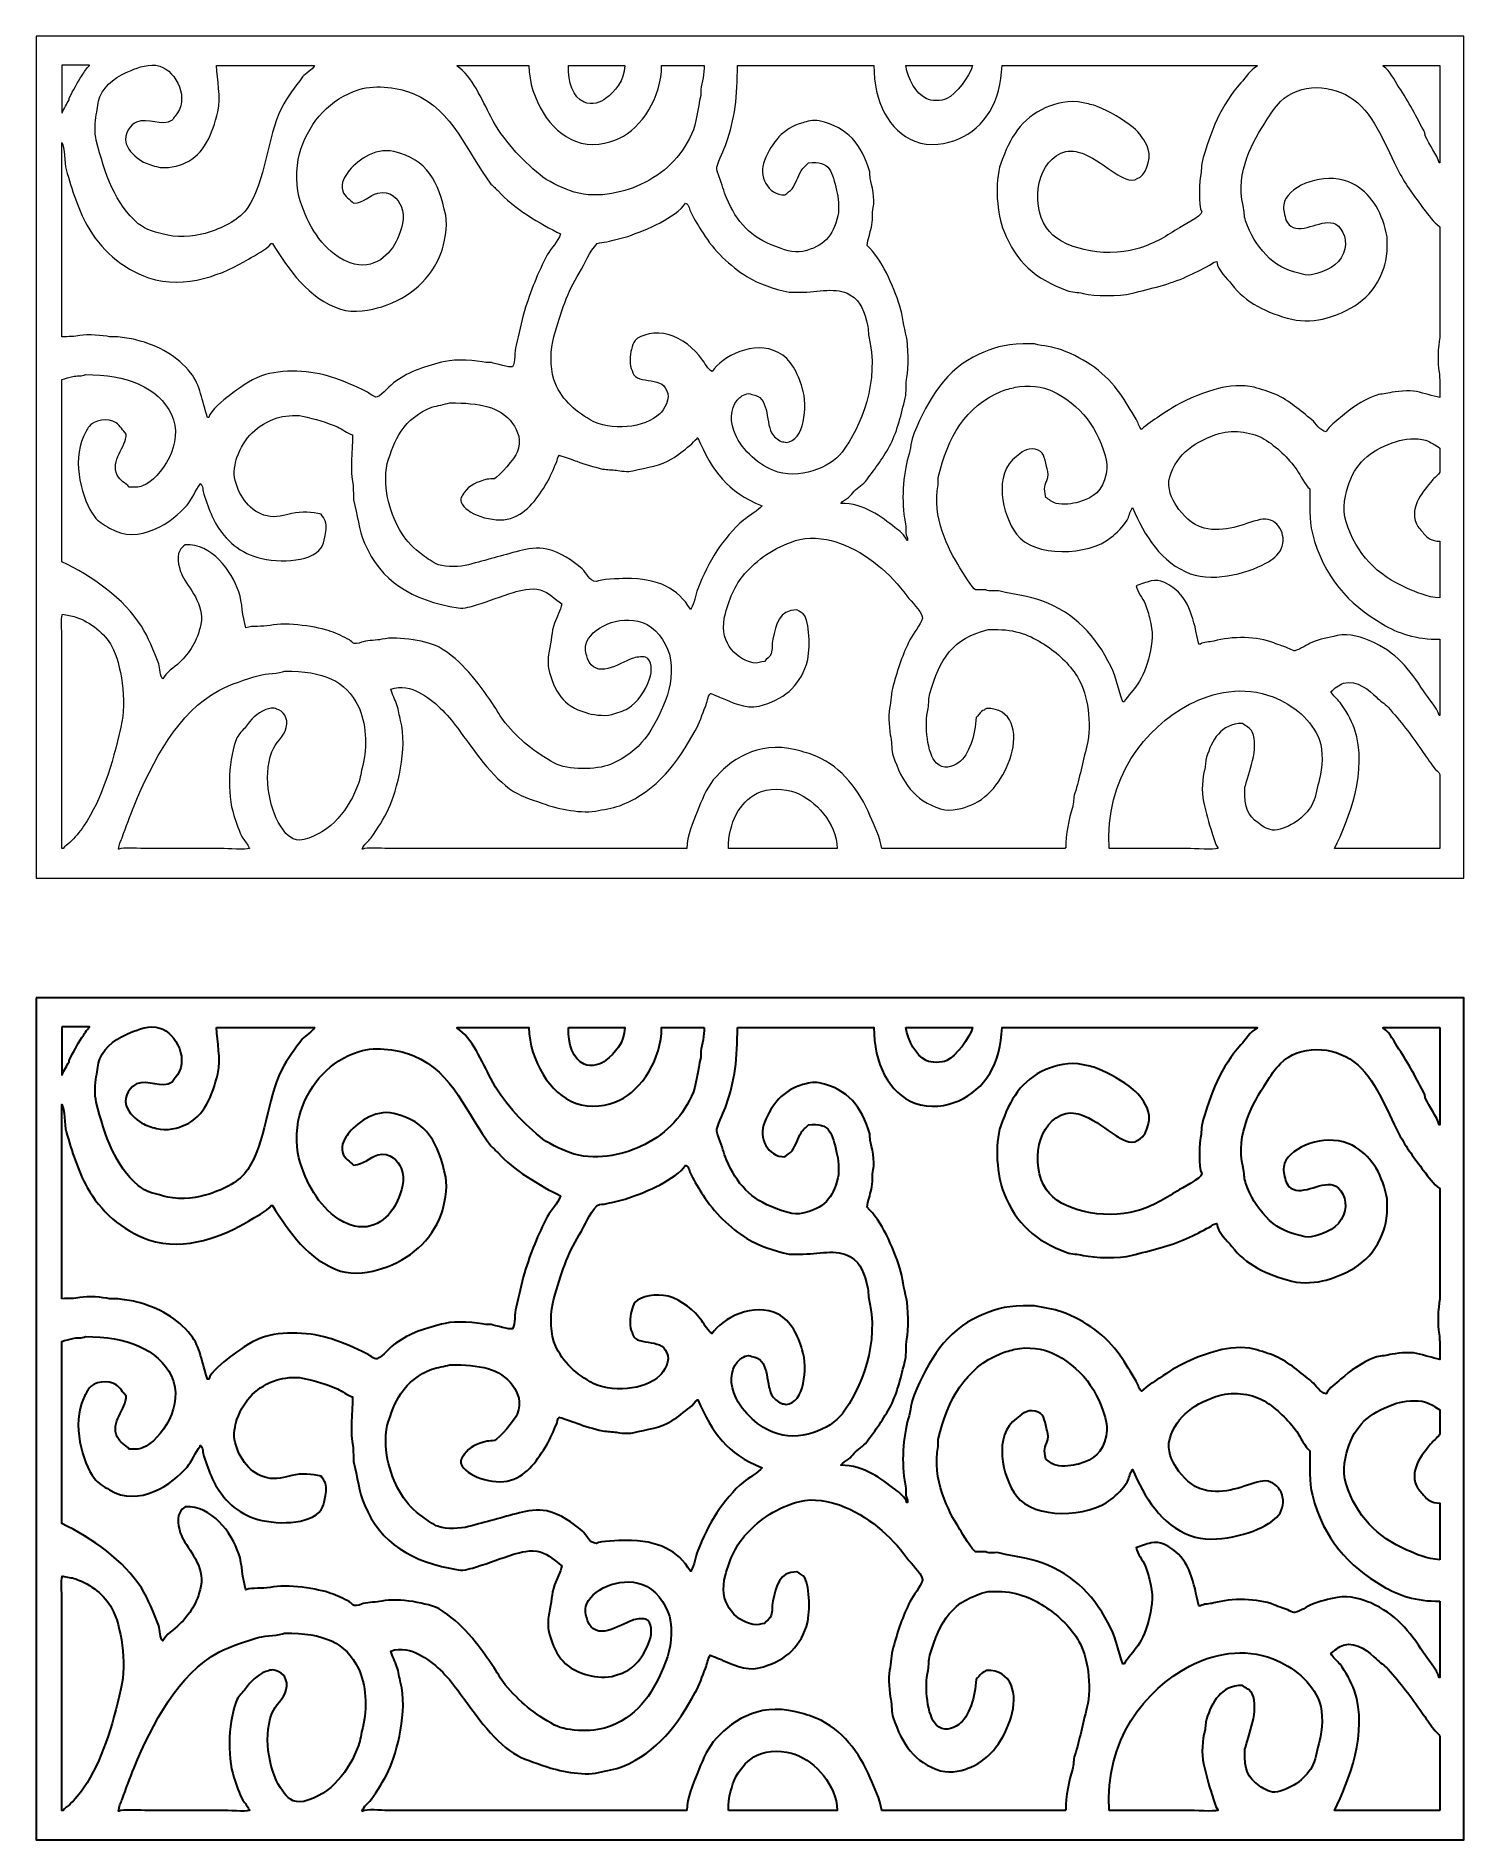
# Model space of a CAD drawing. Header units: centimetres. Extents: x -27 to -20.03, y 0.2 to 9.
import ezdxf

# ---------------------------------------------------------------- set-up
doc = ezdxf.new("R2010")
doc.units = ezdxf.units.CM
doc.header["$MEASUREMENT"] = 0
doc.layers.add('layer 1', color=7, linetype='Continuous')

msp = doc.modelspace()

# ---------------------------------------------------------------- linework, layer by layer
at = {"layer": 'layer 1', "color": 250, "lineweight": 9}
for points, knots in [([(-26.99914, 9.00077), (-24.67683, 9.00077), (-22.35383, 9.00077), (-20.03152, 9.00077), (-20.03152, 9.00077), (-20.03152, 7.63125), (-20.03152, 6.26132), (-20.03152, 4.89181), (-20.03152, 4.89181), (-22.35383, 4.89181), (-24.67683, 4.89181), (-26.99914, 4.89181), (-26.99914, 4.89181), (-26.99914, 6.26132), (-26.99914, 7.63125), (-26.99914, 9.00077)], [0, 0, 0, 0, 0.2, 0.2, 0.2, 0.2, 0.4, 0.4, 0.4, 0.4, 0.6, 0.6, 0.6, 0.6, 1, 1, 1, 1]), ([(-26.87294, 8.85926), (-26.82787, 8.85926), (-26.78279, 8.85926), (-26.73772, 8.85926), (-26.73772, 8.85926), (-26.73772, 8.85878), (-26.73772, 8.85829), (-26.73772, 8.85782), (-26.73772, 8.85782), (-26.75444, 8.8462), (-26.76371, 8.82464), (-26.77512, 8.80747), (-26.77512, 8.80747), (-26.79757, 8.77369), (-26.81808, 8.73566), (-26.83698, 8.69814), (-26.83698, 8.69814), (-26.83746, 8.69527), (-26.83793, 8.69239), (-26.83841, 8.68952), (-26.83841, 8.68952), (-26.84751, 8.67086), (-26.86618, 8.64504), (-26.8715, 8.62622), (-26.8715, 8.62622), (-26.87198, 8.62622), (-26.87246, 8.62622), (-26.87294, 8.62622), (-26.87294, 8.62622), (-26.87294, 8.70389), (-26.87294, 8.78158), (-26.87294, 8.85926)], [0, 0, 0, 0, 0.1111111, 0.1111111, 0.1111111, 0.1111111, 0.2222222, 0.2222222, 0.2222222, 0.2222222, 0.3333333, 0.3333333, 0.3333333, 0.3333333, 0.4444444, 0.4444444, 0.4444444, 0.4444444, 0.5555556, 0.5555556, 0.5555556, 0.5555556, 0.6666667, 0.6666667, 0.6666667, 0.6666667, 0.7777778, 0.7777778, 0.7777778, 0.7777778, 1, 1, 1, 1]), ([(-26.11865, 8.85696), (-26.11661, 8.78572), (-26.09481, 8.70548), (-26.11278, 8.63096), (-26.11278, 8.63096), (-26.13893, 8.52253), (-26.1786, 8.42368), (-26.27127, 8.38149), (-26.27127, 8.38149), (-26.30258, 8.36723), (-26.36191, 8.34956), (-26.41215, 8.36388), (-26.41215, 8.36388), (-26.43584, 8.37063), (-26.46266, 8.378), (-26.48259, 8.3903), (-26.48259, 8.3903), (-26.51198, 8.40842), (-26.54792, 8.4396), (-26.5589, 8.47541), (-26.5589, 8.47541), (-26.57431, 8.52574), (-26.53506, 8.56984), (-26.509, 8.58107), (-26.509, 8.58107), (-26.45305, 8.60518), (-26.3856, 8.55611), (-26.33584, 8.58987), (-26.33584, 8.58987), (-26.32884, 8.59462), (-26.32691, 8.60428), (-26.32116, 8.61042), (-26.32116, 8.61042), (-26.24539, 8.69138), (-26.31565, 8.83004), (-26.39454, 8.85402), (-26.39454, 8.85402), (-26.44603, 8.86968), (-26.50192, 8.84658), (-26.53542, 8.83348), (-26.53542, 8.83348), (-26.599, 8.80861), (-26.66239, 8.76644), (-26.68803, 8.70434), (-26.68803, 8.70434), (-26.6998, 8.67584), (-26.69837, 8.65023), (-26.70564, 8.61629), (-26.70564, 8.61629), (-26.71244, 8.58458), (-26.71382, 8.52574), (-26.70564, 8.49302), (-26.70564, 8.49302), (-26.66361, 8.32468), (-26.61272, 8.18143), (-26.5002, 8.08506), (-26.5002, 8.08506), (-26.46241, 8.0527), (-26.41345, 8.04318), (-26.35638, 8.02929), (-26.35638, 8.02929), (-26.29116, 8.01342), (-26.20449, 8.02721), (-26.15387, 8.04397), (-26.15387, 8.04397), (-26.07675, 8.0695), (-26.00759, 8.10401), (-25.96603, 8.1643), (-25.96603, 8.1643), (-25.87882, 8.29082), (-25.87293, 8.50561), (-25.80167, 8.64857), (-25.80167, 8.64857), (-25.77336, 8.70537), (-25.73536, 8.75302), (-25.69895, 8.80119), (-25.69895, 8.80119), (-25.68359, 8.82151), (-25.65158, 8.83376), (-25.64025, 8.85696), (-25.64025, 8.85696), (-25.7997, 8.85696), (-25.9592, 8.85696), (-26.11865, 8.85696)], [0, 0, 0, 0, 0.0454545, 0.0454545, 0.0454545, 0.0454545, 0.0909091, 0.0909091, 0.0909091, 0.0909091, 0.1363636, 0.1363636, 0.1363636, 0.1363636, 0.1818182, 0.1818182, 0.1818182, 0.1818182, 0.2272727, 0.2272727, 0.2272727, 0.2272727, 0.2727273, 0.2727273, 0.2727273, 0.2727273, 0.3181818, 0.3181818, 0.3181818, 0.3181818, 0.3636364, 0.3636364, 0.3636364, 0.3636364, 0.4090909, 0.4090909, 0.4090909, 0.4090909, 0.4545455, 0.4545455, 0.4545455, 0.4545455, 0.5, 0.5, 0.5, 0.5, 0.5454545, 0.5454545, 0.5454545, 0.5454545, 0.5909091, 0.5909091, 0.5909091, 0.5909091, 0.6363636, 0.6363636, 0.6363636, 0.6363636, 0.6818182, 0.6818182, 0.6818182, 0.6818182, 0.7272727, 0.7272727, 0.7272727, 0.7272727, 0.7727273, 0.7727273, 0.7727273, 0.7727273, 0.8181818, 0.8181818, 0.8181818, 0.8181818, 0.8636364, 0.8636364, 0.8636364, 0.8636364, 0.9090909, 0.9090909, 0.9090909, 0.9090909, 1, 1, 1, 1]), ([(-23.73839, 8.85696), (-23.80784, 8.85696), (-23.87731, 8.85696), (-23.94677, 8.85696), (-23.94677, 8.85696), (-23.9458, 8.70259), (-24.0464, 8.5519), (-24.15222, 8.50182), (-24.15222, 8.50182), (-24.21002, 8.47447), (-24.29325, 8.45926), (-24.36647, 8.48715), (-24.36647, 8.48715), (-24.49156, 8.53479), (-24.58845, 8.69086), (-24.5954, 8.85696), (-24.5954, 8.85696), (-24.71181, 8.85696), (-24.82825, 8.85696), (-24.94466, 8.85696), (-24.94466, 8.85696), (-24.94466, 8.85598), (-24.94466, 8.855), (-24.94466, 8.85402), (-24.94466, 8.85402), (-24.87019, 8.80564), (-24.82346, 8.68951), (-24.7803, 8.60748), (-24.7803, 8.60748), (-24.71992, 8.49271), (-24.63436, 8.40345), (-24.53963, 8.32279), (-24.53963, 8.32279), (-24.50628, 8.29439), (-24.43945, 8.26266), (-24.39582, 8.24648), (-24.39582, 8.24648), (-24.27734, 8.20254), (-24.14075, 8.23402), (-24.04949, 8.27583), (-24.04949, 8.27583), (-23.93608, 8.3278), (-23.85307, 8.41006), (-23.80002, 8.52237), (-23.80002, 8.52237), (-23.77445, 8.57651), (-23.77114, 8.6484), (-23.756, 8.71021), (-23.756, 8.71021), (-23.756, 8.71999), (-23.756, 8.72978), (-23.756, 8.73956), (-23.756, 8.73956), (-23.74803, 8.77437), (-23.73957, 8.81864), (-23.73839, 8.85696)], [0, 0, 0, 0, 0.0666667, 0.0666667, 0.0666667, 0.0666667, 0.1333333, 0.1333333, 0.1333333, 0.1333333, 0.2, 0.2, 0.2, 0.2, 0.2666667, 0.2666667, 0.2666667, 0.2666667, 0.3333333, 0.3333333, 0.3333333, 0.3333333, 0.4, 0.4, 0.4, 0.4, 0.4666667, 0.4666667, 0.4666667, 0.4666667, 0.5333333, 0.5333333, 0.5333333, 0.5333333, 0.6, 0.6, 0.6, 0.6, 0.6666667, 0.6666667, 0.6666667, 0.6666667, 0.7333333, 0.7333333, 0.7333333, 0.7333333, 0.8, 0.8, 0.8, 0.8, 0.8666667, 0.8666667, 0.8666667, 0.8666667, 1, 1, 1, 1]), ([(-24.40169, 8.85696), (-24.40314, 8.77437), (-24.38035, 8.70321), (-24.32538, 8.67792), (-24.32538, 8.67792), (-24.28796, 8.66071), (-24.24075, 8.67823), (-24.21972, 8.69553), (-24.21972, 8.69553), (-24.17521, 8.73216), (-24.12813, 8.77998), (-24.1258, 8.85696), (-24.1258, 8.85696), (-24.21776, 8.85696), (-24.30974, 8.85696), (-24.40169, 8.85696)], [0, 0, 0, 0, 0.2, 0.2, 0.2, 0.2, 0.4, 0.4, 0.4, 0.4, 0.6, 0.6, 0.6, 0.6, 1, 1, 1, 1]), ([(-23.57696, 8.85696), (-23.57526, 8.7119), (-23.59095, 8.58801), (-23.62979, 8.48128), (-23.62979, 8.48128), (-23.64356, 8.44346), (-23.66623, 8.39897), (-23.67675, 8.36095), (-23.67675, 8.36095), (-23.68096, 8.34575), (-23.6687, 8.32485), (-23.66501, 8.31399), (-23.66501, 8.31399), (-23.65253, 8.27723), (-23.64306, 8.24302), (-23.62979, 8.21126), (-23.62979, 8.21126), (-23.58032, 8.09283), (-23.51191, 8.01876), (-23.38913, 7.97353), (-23.38913, 7.97353), (-23.35904, 7.96245), (-23.30463, 7.93891), (-23.25705, 7.95005), (-23.25705, 7.95005), (-23.15402, 7.97416), (-23.11213, 8.02204), (-23.08682, 8.12321), (-23.08682, 8.12321), (-23.07778, 8.15938), (-23.08545, 8.21702), (-23.09269, 8.24648), (-23.09269, 8.24648), (-23.11474, 8.33616), (-23.12112, 8.39602), (-23.23064, 8.38149), (-23.23064, 8.38149), (-23.2406, 8.36822), (-23.2575, 8.35831), (-23.26586, 8.34334), (-23.26586, 8.34334), (-23.28224, 8.31395), (-23.29113, 8.28245), (-23.30988, 8.25529), (-23.30988, 8.25529), (-23.31828, 8.24312), (-23.33446, 8.23612), (-23.3451, 8.22594), (-23.3451, 8.22594), (-23.42783, 8.22411), (-23.47701, 8.32026), (-23.44489, 8.39323), (-23.44489, 8.39323), (-23.40474, 8.48445), (-23.35953, 8.54802), (-23.25705, 8.57813), (-23.25705, 8.57813), (-23.23923, 8.58337), (-23.20605, 8.59339), (-23.17781, 8.58694), (-23.17781, 8.58694), (-23.03364, 8.55401), (-22.97156, 8.4726), (-22.93127, 8.33747), (-22.93127, 8.33747), (-22.93029, 8.32671), (-22.92931, 8.31594), (-22.92833, 8.30518), (-22.92833, 8.30518), (-22.92065, 8.2769), (-22.90547, 8.20082), (-22.91366, 8.1643), (-22.91366, 8.1643), (-22.92049, 8.13386), (-22.91422, 8.10009), (-22.92246, 8.06745), (-22.92246, 8.06745), (-22.92928, 8.04048), (-22.94067, 8.00938), (-22.94301, 7.9794), (-22.94301, 7.9794), (-22.87352, 7.91173), (-22.81731, 7.78653), (-22.78452, 7.68297), (-22.78452, 7.68297), (-22.76929, 7.63485), (-22.7649, 7.58257), (-22.75224, 7.53328), (-22.75224, 7.53328), (-22.74295, 7.49711), (-22.74065, 7.37442), (-22.7493, 7.33664), (-22.7493, 7.33664), (-22.75784, 7.29937), (-22.74939, 7.26862), (-22.75811, 7.23392), (-22.75811, 7.23392), (-22.77771, 7.1559), (-22.79468, 7.07651), (-22.82855, 7.01086), (-22.82855, 7.01086), (-22.8616, 6.94678), (-22.90413, 6.89013), (-22.94594, 6.83476), (-22.94594, 6.83476), (-22.96227, 6.81314), (-22.98795, 6.79764), (-23.00758, 6.779), (-23.00758, 6.779), (-23.01668, 6.77035), (-23.02394, 6.75713), (-23.03399, 6.74965), (-23.03399, 6.74965), (-23.04734, 6.73971), (-23.06256, 6.73382), (-23.07215, 6.7203), (-23.07215, 6.7203), (-22.95754, 6.7208), (-22.874, 6.65296), (-22.808, 6.6029), (-22.808, 6.6029), (-22.78706, 6.58701), (-22.75821, 6.56515), (-22.7493, 6.53833), (-22.7493, 6.53833), (-22.74832, 6.53833), (-22.74734, 6.53833), (-22.74637, 6.53833), (-22.74637, 6.53833), (-22.74637, 6.54224), (-22.74637, 6.54615), (-22.74637, 6.55007), (-22.74637, 6.55007), (-22.75975, 6.57026), (-22.7522, 6.60173), (-22.75811, 6.62931), (-22.75811, 6.62931), (-22.77864, 6.72521), (-22.76774, 6.86383), (-22.74343, 6.94629), (-22.74343, 6.94629), (-22.731, 6.98846), (-22.72964, 7.02558), (-22.71408, 7.06369), (-22.71408, 7.06369), (-22.64702, 7.22789), (-22.55726, 7.37754), (-22.3971, 7.44817), (-22.3971, 7.44817), (-22.33505, 7.47554), (-22.27655, 7.49806), (-22.18285, 7.49806), (-22.18285, 7.49806), (-22.16427, 7.49806), (-22.14567, 7.49806), (-22.12709, 7.49806), (-22.12709, 7.49806), (-22.0822, 7.48806), (-22.03635, 7.48378), (-21.99501, 7.46871), (-21.99501, 7.46871), (-21.87686, 7.42564), (-21.7767, 7.35231), (-21.71032, 7.2574), (-21.71032, 7.2574), (-21.68203, 7.21695), (-21.65669, 7.17338), (-21.63108, 7.13119), (-21.63108, 7.13119), (-21.62097, 7.11454), (-21.61792, 7.09446), (-21.60466, 7.0813), (-21.60466, 7.0813), (-21.5794, 7.10698), (-21.54656, 7.12481), (-21.51661, 7.14587), (-21.51661, 7.14587), (-21.42739, 7.2086), (-21.35087, 7.24716), (-21.22898, 7.28088), (-21.22898, 7.28088), (-21.18466, 7.29314), (-21.10708, 7.3007), (-21.05582, 7.28674), (-21.05582, 7.28674), (-21.01926, 7.27679), (-20.98315, 7.26608), (-20.95016, 7.25153), (-20.95016, 7.25153), (-20.88452, 7.22256), (-20.82746, 7.17144), (-20.77406, 7.12826), (-20.77406, 7.12826), (-20.75289, 7.11113), (-20.73486, 7.07485), (-20.70363, 7.06956), (-20.70363, 7.06956), (-20.68805, 7.0994), (-20.6575, 7.11844), (-20.63319, 7.14), (-20.63319, 7.14), (-20.58533, 7.18241), (-20.53142, 7.22084), (-20.46589, 7.24566), (-20.46589, 7.24566), (-20.44116, 7.25502), (-20.41987, 7.2532), (-20.39252, 7.26033), (-20.39252, 7.26033), (-20.36904, 7.26645), (-20.29525, 7.27382), (-20.26338, 7.2662), (-20.26338, 7.2662), (-20.22439, 7.25688), (-20.18566, 7.24498), (-20.14892, 7.23685), (-20.14892, 7.23685), (-20.14892, 7.2662), (-20.14892, 7.29555), (-20.14892, 7.3249), (-20.14892, 7.3249), (-20.15407, 7.33321), (-20.14923, 7.34794), (-20.15185, 7.36012), (-20.15185, 7.36012), (-20.16193, 7.40703), (-20.15828, 7.48685), (-20.14892, 7.53035), (-20.14892, 7.53035), (-20.14892, 7.71034), (-20.14892, 7.89039), (-20.14892, 8.07038), (-20.14892, 8.07038), (-20.18004, 8.09166), (-20.20554, 8.12823), (-20.22816, 8.15843), (-20.22816, 8.15843), (-20.27037, 8.21477), (-20.31443, 8.27178), (-20.34849, 8.33747), (-20.34849, 8.33747), (-20.41102, 8.45804), (-20.4652, 8.61235), (-20.56862, 8.68966), (-20.56862, 8.68966), (-20.67192, 8.76689), (-20.833, 8.77382), (-20.92668, 8.68086), (-20.92668, 8.68086), (-20.95463, 8.65312), (-20.97549, 8.62131), (-20.99712, 8.58694), (-20.99712, 8.58694), (-21.05701, 8.49178), (-21.14968, 8.33741), (-21.10865, 8.17311), (-21.10865, 8.17311), (-21.1016, 8.14487), (-21.10569, 8.1243), (-21.09691, 8.09973), (-21.09691, 8.09973), (-21.07253, 8.03152), (-21.04099, 7.97996), (-20.99712, 7.93244), (-20.99712, 7.93244), (-20.95197, 7.88353), (-20.90676, 7.86089), (-20.82983, 7.84145), (-20.82983, 7.84145), (-20.81699, 7.83821), (-20.79562, 7.83136), (-20.777, 7.83558), (-20.777, 7.83558), (-20.70301, 7.85238), (-20.6451, 7.87817), (-20.61851, 7.94124), (-20.61851, 7.94124), (-20.59571, 7.99533), (-20.61897, 8.06138), (-20.65667, 8.08212), (-20.65667, 8.08212), (-20.71905, 8.11646), (-20.81456, 8.0318), (-20.87679, 8.07332), (-20.87679, 8.07332), (-20.89793, 8.08742), (-20.90213, 8.11116), (-20.90907, 8.14082), (-20.90907, 8.14082), (-20.91421, 8.16277), (-20.91026, 8.19207), (-20.90027, 8.20833), (-20.90027, 8.20833), (-20.85022, 8.28977), (-20.68723, 8.33816), (-20.57742, 8.2817), (-20.57742, 8.2817), (-20.48771, 8.23558), (-20.43595, 8.1515), (-20.41013, 8.04103), (-20.41013, 8.04103), (-20.39874, 7.99232), (-20.40854, 7.90497), (-20.42187, 7.86787), (-20.42187, 7.86787), (-20.47007, 7.73371), (-20.56101, 7.66558), (-20.70363, 7.62427), (-20.70363, 7.62427), (-20.74701, 7.6117), (-20.81963, 7.60539), (-20.87092, 7.6184), (-20.87092, 7.6184), (-20.9944, 7.64971), (-21.09803, 7.70049), (-21.16442, 7.78863), (-21.16442, 7.78863), (-21.18845, 7.82053), (-21.23066, 7.85323), (-21.23779, 7.90016), (-21.23779, 7.90016), (-21.25696, 7.8987), (-21.2608, 7.88905), (-21.27301, 7.88254), (-21.27301, 7.88254), (-21.30992, 7.86288), (-21.34762, 7.84355), (-21.38454, 7.82678), (-21.38454, 7.82678), (-21.46726, 7.78921), (-21.55786, 7.76924), (-21.65456, 7.7446), (-21.65456, 7.7446), (-21.71157, 7.73007), (-21.83446, 7.7313), (-21.88935, 7.7446), (-21.88935, 7.7446), (-21.91909, 7.7518), (-21.94221, 7.74966), (-21.9686, 7.75928), (-21.9686, 7.75928), (-22.12523, 7.81633), (-22.21463, 7.89732), (-22.27677, 8.04984), (-22.27677, 8.04984), (-22.30858, 8.12792), (-22.32451, 8.28591), (-22.29145, 8.37856), (-22.29145, 8.37856), (-22.24612, 8.50558), (-22.19165, 8.59957), (-22.07132, 8.65151), (-22.07132, 8.65151), (-22.02981, 8.66942), (-21.95485, 8.69182), (-21.88935, 8.67499), (-21.88935, 8.67499), (-21.86848, 8.66962), (-21.84267, 8.66584), (-21.82185, 8.65738), (-21.82185, 8.65738), (-21.75685, 8.63097), (-21.69651, 8.59577), (-21.64575, 8.55465), (-21.64575, 8.55465), (-21.61559, 8.53023), (-21.58502, 8.49007), (-21.57238, 8.44899), (-21.57238, 8.44899), (-21.55492, 8.39229), (-21.58799, 8.31803), (-21.62521, 8.30518), (-21.62521, 8.30518), (-21.65671, 8.28099), (-21.70975, 8.31735), (-21.72793, 8.32866), (-21.72793, 8.32866), (-21.78225, 8.36243), (-21.8246, 8.39956), (-21.88642, 8.42552), (-21.88642, 8.42552), (-21.90441, 8.43307), (-21.94252, 8.44535), (-21.97447, 8.43725), (-21.97447, 8.43725), (-22.11036, 8.40282), (-22.15205, 8.18994), (-22.06839, 8.06451), (-22.06839, 8.06451), (-22.00224, 7.96534), (-21.79251, 7.91529), (-21.62814, 7.96179), (-21.62814, 7.96179), (-21.5512, 7.98356), (-21.49034, 8.01965), (-21.4315, 8.05864), (-21.4315, 8.05864), (-21.40875, 8.07372), (-21.31296, 8.11831), (-21.31117, 8.14376), (-21.31117, 8.14376), (-21.32846, 8.16986), (-21.3223, 8.30118), (-21.3141, 8.33453), (-21.3141, 8.33453), (-21.31312, 8.3492), (-21.31214, 8.36388), (-21.31117, 8.37856), (-21.31117, 8.37856), (-21.26929, 8.53905), (-21.21446, 8.66589), (-21.12039, 8.77184), (-21.12039, 8.77184), (-21.09515, 8.80027), (-21.07476, 8.83419), (-21.04115, 8.85402), (-21.04115, 8.85402), (-21.04115, 8.855), (-21.04115, 8.85598), (-21.04115, 8.85696), (-21.04115, 8.85696), (-21.45591, 8.85696), (-21.87081, 8.85696), (-22.28558, 8.85696), (-22.28558, 8.85696), (-22.29022, 8.68214), (-22.37068, 8.55377), (-22.49689, 8.49889), (-22.49689, 8.49889), (-22.55505, 8.4736), (-22.64013, 8.45962), (-22.71115, 8.48715), (-22.71115, 8.48715), (-22.83792, 8.53629), (-22.91084, 8.68159), (-22.91072, 8.85696), (-22.91072, 8.85696), (-23.13278, 8.85696), (-23.35491, 8.85696), (-23.57696, 8.85696)], [0, 0, 0, 0, 0.009009, 0.009009, 0.009009, 0.009009, 0.018018, 0.018018, 0.018018, 0.018018, 0.027027, 0.027027, 0.027027, 0.027027, 0.036036, 0.036036, 0.036036, 0.036036, 0.045045, 0.045045, 0.045045, 0.045045, 0.0540541, 0.0540541, 0.0540541, 0.0540541, 0.0630631, 0.0630631, 0.0630631, 0.0630631, 0.0720721, 0.0720721, 0.0720721, 0.0720721, 0.0810811, 0.0810811, 0.0810811, 0.0810811, 0.0900901, 0.0900901, 0.0900901, 0.0900901, 0.0990991, 0.0990991, 0.0990991, 0.0990991, 0.1081081, 0.1081081, 0.1081081, 0.1081081, 0.1171171, 0.1171171, 0.1171171, 0.1171171, 0.1261261, 0.1261261, 0.1261261, 0.1261261, 0.1351351, 0.1351351, 0.1351351, 0.1351351, 0.1441441, 0.1441441, 0.1441441, 0.1441441, 0.1531532, 0.1531532, 0.1531532, 0.1531532, 0.1621622, 0.1621622, 0.1621622, 0.1621622, 0.1711712, 0.1711712, 0.1711712, 0.1711712, 0.1801802, 0.1801802, 0.1801802, 0.1801802, 0.1891892, 0.1891892, 0.1891892, 0.1891892, 0.1981982, 0.1981982, 0.1981982, 0.1981982, 0.2072072, 0.2072072, 0.2072072, 0.2072072, 0.2162162, 0.2162162, 0.2162162, 0.2162162, 0.2252252, 0.2252252, 0.2252252, 0.2252252, 0.2342342, 0.2342342, 0.2342342, 0.2342342, 0.2432432, 0.2432432, 0.2432432, 0.2432432, 0.2522523, 0.2522523, 0.2522523, 0.2522523, 0.2612613, 0.2612613, 0.2612613, 0.2612613, 0.2702703, 0.2702703, 0.2702703, 0.2702703, 0.2792793, 0.2792793, 0.2792793, 0.2792793, 0.2882883, 0.2882883, 0.2882883, 0.2882883, 0.2972973, 0.2972973, 0.2972973, 0.2972973, 0.3063063, 0.3063063, 0.3063063, 0.3063063, 0.3153153, 0.3153153, 0.3153153, 0.3153153, 0.3243243, 0.3243243, 0.3243243, 0.3243243, 0.3333333, 0.3333333, 0.3333333, 0.3333333, 0.3423423, 0.3423423, 0.3423423, 0.3423423, 0.3513514, 0.3513514, 0.3513514, 0.3513514, 0.3603604, 0.3603604, 0.3603604, 0.3603604, 0.3693694, 0.3693694, 0.3693694, 0.3693694, 0.3783784, 0.3783784, 0.3783784, 0.3783784, 0.3873874, 0.3873874, 0.3873874, 0.3873874, 0.3963964, 0.3963964, 0.3963964, 0.3963964, 0.4054054, 0.4054054, 0.4054054, 0.4054054, 0.4144144, 0.4144144, 0.4144144, 0.4144144, 0.4234234, 0.4234234, 0.4234234, 0.4234234, 0.4324324, 0.4324324, 0.4324324, 0.4324324, 0.4414414, 0.4414414, 0.4414414, 0.4414414, 0.4504505, 0.4504505, 0.4504505, 0.4504505, 0.4594595, 0.4594595, 0.4594595, 0.4594595, 0.4684685, 0.4684685, 0.4684685, 0.4684685, 0.4774775, 0.4774775, 0.4774775, 0.4774775, 0.4864865, 0.4864865, 0.4864865, 0.4864865, 0.4954955, 0.4954955, 0.4954955, 0.4954955, 0.5045045, 0.5045045, 0.5045045, 0.5045045, 0.5135135, 0.5135135, 0.5135135, 0.5135135, 0.5225225, 0.5225225, 0.5225225, 0.5225225, 0.5315315, 0.5315315, 0.5315315, 0.5315315, 0.5405405, 0.5405405, 0.5405405, 0.5405405, 0.5495495, 0.5495495, 0.5495495, 0.5495495, 0.5585586, 0.5585586, 0.5585586, 0.5585586, 0.5675676, 0.5675676, 0.5675676, 0.5675676, 0.5765766, 0.5765766, 0.5765766, 0.5765766, 0.5855856, 0.5855856, 0.5855856, 0.5855856, 0.5945946, 0.5945946, 0.5945946, 0.5945946, 0.6036036, 0.6036036, 0.6036036, 0.6036036, 0.6126126, 0.6126126, 0.6126126, 0.6126126, 0.6216216, 0.6216216, 0.6216216, 0.6216216, 0.6306306, 0.6306306, 0.6306306, 0.6306306, 0.6396396, 0.6396396, 0.6396396, 0.6396396, 0.6486486, 0.6486486, 0.6486486, 0.6486486, 0.6576577, 0.6576577, 0.6576577, 0.6576577, 0.6666667, 0.6666667, 0.6666667, 0.6666667, 0.6756757, 0.6756757, 0.6756757, 0.6756757, 0.6846847, 0.6846847, 0.6846847, 0.6846847, 0.6936937, 0.6936937, 0.6936937, 0.6936937, 0.7027027, 0.7027027, 0.7027027, 0.7027027, 0.7117117, 0.7117117, 0.7117117, 0.7117117, 0.7207207, 0.7207207, 0.7207207, 0.7207207, 0.7297297, 0.7297297, 0.7297297, 0.7297297, 0.7387387, 0.7387387, 0.7387387, 0.7387387, 0.7477477, 0.7477477, 0.7477477, 0.7477477, 0.7567568, 0.7567568, 0.7567568, 0.7567568, 0.7657658, 0.7657658, 0.7657658, 0.7657658, 0.7747748, 0.7747748, 0.7747748, 0.7747748, 0.7837838, 0.7837838, 0.7837838, 0.7837838, 0.7927928, 0.7927928, 0.7927928, 0.7927928, 0.8018018, 0.8018018, 0.8018018, 0.8018018, 0.8108108, 0.8108108, 0.8108108, 0.8108108, 0.8198198, 0.8198198, 0.8198198, 0.8198198, 0.8288288, 0.8288288, 0.8288288, 0.8288288, 0.8378378, 0.8378378, 0.8378378, 0.8378378, 0.8468468, 0.8468468, 0.8468468, 0.8468468, 0.8558559, 0.8558559, 0.8558559, 0.8558559, 0.8648649, 0.8648649, 0.8648649, 0.8648649, 0.8738739, 0.8738739, 0.8738739, 0.8738739, 0.8828829, 0.8828829, 0.8828829, 0.8828829, 0.8918919, 0.8918919, 0.8918919, 0.8918919, 0.9009009, 0.9009009, 0.9009009, 0.9009009, 0.9099099, 0.9099099, 0.9099099, 0.9099099, 0.9189189, 0.9189189, 0.9189189, 0.9189189, 0.9279279, 0.9279279, 0.9279279, 0.9279279, 0.9369369, 0.9369369, 0.9369369, 0.9369369, 0.9459459, 0.9459459, 0.9459459, 0.9459459, 0.954955, 0.954955, 0.954955, 0.954955, 0.963964, 0.963964, 0.963964, 0.963964, 0.972973, 0.972973, 0.972973, 0.972973, 0.981982, 0.981982, 0.981982, 0.981982, 1, 1, 1, 1]), ([(-22.75517, 8.85696), (-22.74268, 8.7903), (-22.70812, 8.72158), (-22.65538, 8.69553), (-22.65538, 8.69553), (-22.63003, 8.68301), (-22.5806, 8.6835), (-22.55559, 8.69553), (-22.55559, 8.69553), (-22.50979, 8.71756), (-22.44313, 8.80315), (-22.42939, 8.85696), (-22.42939, 8.85696), (-22.53797, 8.85696), (-22.64659, 8.85696), (-22.75517, 8.85696)], [0, 0, 0, 0, 0.2, 0.2, 0.2, 0.2, 0.4, 0.4, 0.4, 0.4, 0.6, 0.6, 0.6, 0.6, 1, 1, 1, 1]), ([(-20.14892, 8.85696), (-20.24087, 8.85696), (-20.33285, 8.85696), (-20.4248, 8.85696), (-20.4248, 8.85696), (-20.4248, 8.85598), (-20.4248, 8.855), (-20.4248, 8.85402), (-20.4248, 8.85402), (-20.39069, 8.83032), (-20.37177, 8.78633), (-20.34849, 8.7513), (-20.34849, 8.7513), (-20.3027, 8.68238), (-20.26084, 8.60478), (-20.22229, 8.52824), (-20.22229, 8.52824), (-20.22131, 8.52237), (-20.22033, 8.5165), (-20.21935, 8.51063), (-20.21935, 8.51063), (-20.2008, 8.47257), (-20.1627, 8.41989), (-20.15185, 8.38149), (-20.15185, 8.38149), (-20.15087, 8.38149), (-20.14989, 8.38149), (-20.14892, 8.38149), (-20.14892, 8.38149), (-20.14892, 8.53996), (-20.14892, 8.69848), (-20.14892, 8.85696)], [0, 0, 0, 0, 0.1111111, 0.1111111, 0.1111111, 0.1111111, 0.2222222, 0.2222222, 0.2222222, 0.2222222, 0.3333333, 0.3333333, 0.3333333, 0.3333333, 0.4444444, 0.4444444, 0.4444444, 0.4444444, 0.5555556, 0.5555556, 0.5555556, 0.5555556, 0.6666667, 0.6666667, 0.6666667, 0.6666667, 0.7777778, 0.7777778, 0.7777778, 0.7777778, 1, 1, 1, 1]), ([(-26.87294, 7.53328), (-26.84109, 7.53355), (-26.81079, 7.53361), (-26.78489, 7.53915), (-26.78489, 7.53915), (-26.74759, 7.54714), (-26.67136, 7.53986), (-26.64107, 7.53328), (-26.64107, 7.53328), (-26.62738, 7.53328), (-26.61368, 7.53328), (-26.59998, 7.53328), (-26.59998, 7.53328), (-26.57205, 7.52704), (-26.54123, 7.5264), (-26.51194, 7.51861), (-26.51194, 7.51861), (-26.39581, 7.48771), (-26.31028, 7.43804), (-26.24485, 7.35718), (-26.24485, 7.35718), (-26.19706, 7.29812), (-26.18995, 7.21978), (-26.16267, 7.14), (-26.16267, 7.14), (-26.16072, 7.14), (-26.15876, 7.14), (-26.1568, 7.14), (-26.1568, 7.14), (-26.14681, 7.17289), (-26.08423, 7.22578), (-26.05701, 7.24566), (-26.05701, 7.24566), (-26.00829, 7.28123), (-25.96119, 7.31964), (-25.89853, 7.34251), (-25.89853, 7.34251), (-25.80105, 7.37808), (-25.65208, 7.36866), (-25.55807, 7.33664), (-25.55807, 7.33664), (-25.49964, 7.31674), (-25.4415, 7.29342), (-25.38784, 7.2662), (-25.38784, 7.2662), (-25.37461, 7.25949), (-25.3481, 7.23514), (-25.33501, 7.23979), (-25.33501, 7.23979), (-25.30559, 7.25194), (-25.27119, 7.29656), (-25.24403, 7.3161), (-25.24403, 7.3161), (-25.17653, 7.36464), (-25.09785, 7.39013), (-25.00336, 7.41295), (-25.00336, 7.41295), (-24.95411, 7.42484), (-24.84779, 7.41784), (-24.80378, 7.40708), (-24.80378, 7.40708), (-24.79498, 7.40708), (-24.78617, 7.40708), (-24.77737, 7.40708), (-24.77737, 7.40708), (-24.75902, 7.40249), (-24.68635, 7.38139), (-24.67464, 7.38653), (-24.67464, 7.38653), (-24.65648, 7.41224), (-24.66739, 7.4592), (-24.65703, 7.49219), (-24.65703, 7.49219), (-24.64004, 7.54629), (-24.63327, 7.60452), (-24.61594, 7.65949), (-24.61594, 7.65949), (-24.58608, 7.75424), (-24.5494, 7.84992), (-24.50441, 7.93244), (-24.50441, 7.93244), (-24.48615, 7.96593), (-24.45226, 7.99818), (-24.43984, 8.03516), (-24.43984, 8.03516), (-24.53651, 8.08221), (-24.67752, 8.16547), (-24.74215, 8.24355), (-24.74215, 8.24355), (-24.75486, 8.25528), (-24.76758, 8.26703), (-24.7803, 8.27877), (-24.7803, 8.27877), (-24.89606, 8.43434), (-24.96466, 8.63844), (-25.15598, 8.71901), (-25.15598, 8.71901), (-25.22072, 8.74628), (-25.33851, 8.76725), (-25.42306, 8.73956), (-25.42306, 8.73956), (-25.56717, 8.69236), (-25.65734, 8.59003), (-25.70775, 8.44899), (-25.70775, 8.44899), (-25.72724, 8.39449), (-25.73451, 8.28324), (-25.71656, 8.22007), (-25.71656, 8.22007), (-25.68172, 8.09749), (-25.62054, 7.98646), (-25.52578, 7.92364), (-25.52578, 7.92364), (-25.50964, 7.91293), (-25.48491, 7.9005), (-25.46709, 7.89428), (-25.46709, 7.89428), (-25.34806, 7.85279), (-25.26893, 7.93726), (-25.23522, 8.01168), (-25.23522, 8.01168), (-25.21777, 8.05022), (-25.19484, 8.11656), (-25.21761, 8.17017), (-25.21761, 8.17017), (-25.23123, 8.20224), (-25.27196, 8.25162), (-25.33208, 8.23474), (-25.33208, 8.23474), (-25.37449, 8.22283), (-25.3978, 8.18806), (-25.44948, 8.18485), (-25.44948, 8.18485), (-25.46784, 8.20313), (-25.49353, 8.21586), (-25.5023, 8.24355), (-25.5023, 8.24355), (-25.51572, 8.28589), (-25.48912, 8.31919), (-25.47589, 8.33747), (-25.47589, 8.33747), (-25.4431, 8.38276), (-25.34973, 8.46026), (-25.25283, 8.43725), (-25.25283, 8.43725), (-25.08899, 8.39835), (-25.03651, 8.29356), (-25.00042, 8.12615), (-25.00042, 8.12615), (-24.98918, 8.07396), (-25.00767, 7.98229), (-25.02097, 7.94711), (-25.02097, 7.94711), (-25.07121, 7.81421), (-25.17309, 7.72555), (-25.31153, 7.68003), (-25.31153, 7.68003), (-25.36285, 7.66316), (-25.45121, 7.64757), (-25.51404, 7.66829), (-25.51404, 7.66829), (-25.66945, 7.71953), (-25.76581, 7.86073), (-25.8457, 7.9882), (-25.8457, 7.9882), (-25.84765, 7.9882), (-25.84961, 7.9882), (-25.85157, 7.9882), (-25.85157, 7.9882), (-25.87752, 7.95541), (-25.92679, 7.93438), (-25.9631, 7.9119), (-25.9631, 7.9119), (-26.07554, 7.84224), (-26.27186, 7.76009), (-26.4503, 7.82091), (-26.4503, 7.82091), (-26.58075, 7.86537), (-26.68728, 7.96356), (-26.74967, 8.07625), (-26.74967, 8.07625), (-26.79479, 8.15775), (-26.8241, 8.24979), (-26.85239, 8.34921), (-26.85239, 8.34921), (-26.86118, 8.3801), (-26.85914, 8.45992), (-26.87294, 8.48128), (-26.87294, 8.48128), (-26.87294, 8.16531), (-26.87294, 7.84925), (-26.87294, 7.53328)], [0, 0, 0, 0, 0.0204082, 0.0204082, 0.0204082, 0.0204082, 0.0408163, 0.0408163, 0.0408163, 0.0408163, 0.0612245, 0.0612245, 0.0612245, 0.0612245, 0.0816327, 0.0816327, 0.0816327, 0.0816327, 0.1020408, 0.1020408, 0.1020408, 0.1020408, 0.122449, 0.122449, 0.122449, 0.122449, 0.1428571, 0.1428571, 0.1428571, 0.1428571, 0.1632653, 0.1632653, 0.1632653, 0.1632653, 0.1836735, 0.1836735, 0.1836735, 0.1836735, 0.2040816, 0.2040816, 0.2040816, 0.2040816, 0.2244898, 0.2244898, 0.2244898, 0.2244898, 0.244898, 0.244898, 0.244898, 0.244898, 0.2653061, 0.2653061, 0.2653061, 0.2653061, 0.2857143, 0.2857143, 0.2857143, 0.2857143, 0.3061224, 0.3061224, 0.3061224, 0.3061224, 0.3265306, 0.3265306, 0.3265306, 0.3265306, 0.3469388, 0.3469388, 0.3469388, 0.3469388, 0.3673469, 0.3673469, 0.3673469, 0.3673469, 0.3877551, 0.3877551, 0.3877551, 0.3877551, 0.4081633, 0.4081633, 0.4081633, 0.4081633, 0.4285714, 0.4285714, 0.4285714, 0.4285714, 0.4489796, 0.4489796, 0.4489796, 0.4489796, 0.4693878, 0.4693878, 0.4693878, 0.4693878, 0.4897959, 0.4897959, 0.4897959, 0.4897959, 0.5102041, 0.5102041, 0.5102041, 0.5102041, 0.5306122, 0.5306122, 0.5306122, 0.5306122, 0.5510204, 0.5510204, 0.5510204, 0.5510204, 0.5714286, 0.5714286, 0.5714286, 0.5714286, 0.5918367, 0.5918367, 0.5918367, 0.5918367, 0.6122449, 0.6122449, 0.6122449, 0.6122449, 0.6326531, 0.6326531, 0.6326531, 0.6326531, 0.6530612, 0.6530612, 0.6530612, 0.6530612, 0.6734694, 0.6734694, 0.6734694, 0.6734694, 0.6938776, 0.6938776, 0.6938776, 0.6938776, 0.7142857, 0.7142857, 0.7142857, 0.7142857, 0.7346939, 0.7346939, 0.7346939, 0.7346939, 0.755102, 0.755102, 0.755102, 0.755102, 0.7755102, 0.7755102, 0.7755102, 0.7755102, 0.7959184, 0.7959184, 0.7959184, 0.7959184, 0.8163265, 0.8163265, 0.8163265, 0.8163265, 0.8367347, 0.8367347, 0.8367347, 0.8367347, 0.8571429, 0.8571429, 0.8571429, 0.8571429, 0.877551, 0.877551, 0.877551, 0.877551, 0.8979592, 0.8979592, 0.8979592, 0.8979592, 0.9183673, 0.9183673, 0.9183673, 0.9183673, 0.9387755, 0.9387755, 0.9387755, 0.9387755, 0.9591837, 0.9591837, 0.9591837, 0.9591837, 1, 1, 1, 1]), ([(-23.82937, 8.18485), (-23.87766, 8.11486), (-24.02044, 8.05482), (-24.11113, 8.02342), (-24.11113, 8.02342), (-24.14523, 8.01162), (-24.18163, 8.00614), (-24.21385, 7.99701), (-24.21385, 7.99701), (-24.23064, 7.99225), (-24.2482, 7.99663), (-24.26081, 7.9882), (-24.26081, 7.9882), (-24.2996, 7.94958), (-24.31955, 7.89255), (-24.34886, 7.84439), (-24.34886, 7.84439), (-24.40533, 7.75159), (-24.43927, 7.65212), (-24.47213, 7.53328), (-24.47213, 7.53328), (-24.48883, 7.47289), (-24.49253, 7.38525), (-24.47213, 7.3249), (-24.47213, 7.3249), (-24.44117, 7.23332), (-24.37338, 7.17374), (-24.29603, 7.12826), (-24.29603, 7.12826), (-24.19674, 7.06987), (-24.02661, 7.0874), (-23.95557, 7.15761), (-23.95557, 7.15761), (-23.9376, 7.17537), (-23.89703, 7.23252), (-23.92329, 7.27207), (-23.92329, 7.27207), (-23.94514, 7.34479), (-24.08271, 7.29594), (-24.09058, 7.36892), (-24.09058, 7.36892), (-24.10525, 7.38902), (-24.10128, 7.44774), (-24.09352, 7.47165), (-24.09352, 7.47165), (-24.0876, 7.48988), (-24.08649, 7.50279), (-24.07591, 7.51567), (-24.07591, 7.51567), (-24.05181, 7.54503), (-23.97112, 7.56016), (-23.91448, 7.54502), (-23.91448, 7.54502), (-23.84694, 7.52696), (-23.78723, 7.47419), (-23.75013, 7.42469), (-23.75013, 7.42469), (-23.73603, 7.40588), (-23.72178, 7.37367), (-23.70023, 7.36305), (-23.70023, 7.36305), (-23.65178, 7.43727), (-23.49677, 7.51918), (-23.37739, 7.45697), (-23.37739, 7.45697), (-23.31503, 7.42449), (-23.28266, 7.35632), (-23.25999, 7.28381), (-23.25999, 7.28381), (-23.23182, 7.1937), (-23.25055, 7.02323), (-23.33923, 7.01673), (-23.33923, 7.01673), (-23.34541, 7.02098), (-23.35478, 7.01929), (-23.36271, 7.0226), (-23.36271, 7.0226), (-23.37905, 7.0294), (-23.40185, 7.04816), (-23.40967, 7.06369), (-23.40967, 7.06369), (-23.44119, 7.12627), (-23.41886, 7.24268), (-23.50652, 7.25153), (-23.50652, 7.25153), (-23.5264, 7.26417), (-23.55511, 7.245), (-23.56522, 7.23685), (-23.56522, 7.23685), (-23.6034, 7.20608), (-23.61703, 7.13774), (-23.59457, 7.07543), (-23.59457, 7.07543), (-23.56395, 6.99047), (-23.48544, 6.91591), (-23.4038, 6.88172), (-23.4038, 6.88172), (-23.27815, 6.8291), (-23.12165, 6.89666), (-23.06628, 6.96977), (-23.06628, 6.96977), (-22.97287, 7.0931), (-22.88021, 7.31771), (-22.93714, 7.54209), (-22.93714, 7.54209), (-22.93812, 7.55578), (-22.9391, 7.56948), (-22.94007, 7.58318), (-22.94007, 7.58318), (-22.96115, 7.6604), (-22.96649, 7.70071), (-23.02812, 7.73873), (-23.02812, 7.73873), (-23.09234, 7.77834), (-23.18393, 7.75048), (-23.27173, 7.75047), (-23.27173, 7.75047), (-23.28933, 7.75047), (-23.30695, 7.75047), (-23.32456, 7.75047), (-23.32456, 7.75047), (-23.40051, 7.76814), (-23.47167, 7.79058), (-23.53, 7.82678), (-23.53, 7.82678), (-23.61337, 7.87852), (-23.69184, 7.95553), (-23.74426, 8.0381), (-23.74426, 8.0381), (-23.7647, 8.0703), (-23.78556, 8.10448), (-23.80296, 8.13789), (-23.80296, 8.13789), (-23.81118, 8.15367), (-23.8126, 8.17771), (-23.82937, 8.18485)], [0, 0, 0, 0, 0.0285714, 0.0285714, 0.0285714, 0.0285714, 0.0571429, 0.0571429, 0.0571429, 0.0571429, 0.0857143, 0.0857143, 0.0857143, 0.0857143, 0.1142857, 0.1142857, 0.1142857, 0.1142857, 0.1428571, 0.1428571, 0.1428571, 0.1428571, 0.1714286, 0.1714286, 0.1714286, 0.1714286, 0.2, 0.2, 0.2, 0.2, 0.2285714, 0.2285714, 0.2285714, 0.2285714, 0.2571429, 0.2571429, 0.2571429, 0.2571429, 0.2857143, 0.2857143, 0.2857143, 0.2857143, 0.3142857, 0.3142857, 0.3142857, 0.3142857, 0.3428571, 0.3428571, 0.3428571, 0.3428571, 0.3714286, 0.3714286, 0.3714286, 0.3714286, 0.4, 0.4, 0.4, 0.4, 0.4285714, 0.4285714, 0.4285714, 0.4285714, 0.4571429, 0.4571429, 0.4571429, 0.4571429, 0.4857143, 0.4857143, 0.4857143, 0.4857143, 0.5142857, 0.5142857, 0.5142857, 0.5142857, 0.5428571, 0.5428571, 0.5428571, 0.5428571, 0.5714286, 0.5714286, 0.5714286, 0.5714286, 0.6, 0.6, 0.6, 0.6, 0.6285714, 0.6285714, 0.6285714, 0.6285714, 0.6571429, 0.6571429, 0.6571429, 0.6571429, 0.6857143, 0.6857143, 0.6857143, 0.6857143, 0.7142857, 0.7142857, 0.7142857, 0.7142857, 0.7428571, 0.7428571, 0.7428571, 0.7428571, 0.7714286, 0.7714286, 0.7714286, 0.7714286, 0.8, 0.8, 0.8, 0.8, 0.8285714, 0.8285714, 0.8285714, 0.8285714, 0.8571429, 0.8571429, 0.8571429, 0.8571429, 0.8857143, 0.8857143, 0.8857143, 0.8857143, 0.9142857, 0.9142857, 0.9142857, 0.9142857, 0.9428571, 0.9428571, 0.9428571, 0.9428571, 1, 1, 1, 1]), ([(-26.75847, 7.34838), (-26.77417, 7.33888), (-26.80072, 7.34451), (-26.82011, 7.33957), (-26.82011, 7.33957), (-26.83772, 7.33468), (-26.85533, 7.32979), (-26.87294, 7.3249), (-26.87294, 7.3249), (-26.87294, 7.0285), (-26.87294, 6.73201), (-26.87294, 6.4356), (-26.87294, 6.4356), (-26.72622, 6.36677), (-26.56896, 6.25321), (-26.48552, 6.12156), (-26.48552, 6.12156), (-26.45015, 6.06576), (-26.42608, 6.00252), (-26.40041, 5.93666), (-26.40041, 5.93666), (-26.39248, 5.91631), (-26.3969, 5.87417), (-26.37986, 5.86328), (-26.37986, 5.86328), (-26.36968, 5.89135), (-26.32174, 5.92177), (-26.30062, 5.94253), (-26.30062, 5.94253), (-26.24826, 5.99398), (-26.21409, 6.04372), (-26.19496, 6.13037), (-26.19496, 6.13037), (-26.17392, 6.22567), (-26.25735, 6.31062), (-26.28594, 6.3681), (-26.28594, 6.3681), (-26.29625, 6.38882), (-26.31969, 6.45647), (-26.29768, 6.48843), (-26.29768, 6.48843), (-26.29256, 6.50505), (-26.28208, 6.50756), (-26.27127, 6.51778), (-26.27127, 6.51778), (-26.14254, 6.52628), (-26.04418, 6.38952), (-26.01005, 6.28886), (-26.01005, 6.28886), (-25.99136, 6.23372), (-25.99448, 6.16874), (-25.97484, 6.11276), (-25.97484, 6.11276), (-25.93933, 6.12511), (-25.89899, 6.11561), (-25.85744, 6.1245), (-25.85744, 6.1245), (-25.77332, 6.14249), (-25.62095, 6.11709), (-25.561, 6.09515), (-25.561, 6.09515), (-25.53122, 6.08424), (-25.49817, 6.06959), (-25.47002, 6.05406), (-25.47002, 6.05406), (-25.46294, 6.05015), (-25.45502, 6.03898), (-25.44654, 6.03645), (-25.44654, 6.03645), (-25.43273, 6.03233), (-25.41252, 6.04259), (-25.40252, 6.04525), (-25.40252, 6.04525), (-25.37274, 6.05318), (-25.34058, 6.05049), (-25.31153, 6.05699), (-25.31153, 6.05699), (-25.23237, 6.07471), (-25.07884, 6.04568), (-25.03271, 6.01884), (-25.03271, 6.01884), (-24.91927, 5.95281), (-24.84518, 5.84836), (-24.7715, 5.74295), (-24.7715, 5.74295), (-24.74968, 5.71174), (-24.73402, 5.67809), (-24.70986, 5.64903), (-24.70986, 5.64903), (-24.6412, 5.56641), (-24.56784, 5.50612), (-24.46919, 5.45239), (-24.46919, 5.45239), (-24.40597, 5.41795), (-24.26475, 5.41768), (-24.19624, 5.44652), (-24.19624, 5.44652), (-24.04833, 5.50878), (-23.98582, 5.61243), (-23.92622, 5.76349), (-23.92622, 5.76349), (-23.90454, 5.81846), (-23.88778, 5.91328), (-23.90861, 5.98362), (-23.90861, 5.98362), (-23.92824, 6.04987), (-23.97756, 6.1169), (-24.04069, 6.13917), (-24.04069, 6.13917), (-24.1536, 6.179), (-24.29405, 6.11256), (-24.31658, 6.03058), (-24.31658, 6.03058), (-24.3233, 6.00611), (-24.31284, 5.97651), (-24.30777, 5.96307), (-24.30777, 5.96307), (-24.268, 5.85752), (-24.15495, 5.93893), (-24.09058, 5.96307), (-24.09058, 5.96307), (-24.07495, 5.96894), (-24.04116, 5.97442), (-24.02601, 5.96894), (-24.02601, 5.96894), (-23.99106, 5.9563), (-23.99248, 5.90077), (-24.00547, 5.86328), (-24.00547, 5.86328), (-24.02542, 5.80571), (-24.06271, 5.74931), (-24.11113, 5.71947), (-24.11113, 5.71947), (-24.13279, 5.70612), (-24.16427, 5.69688), (-24.19037, 5.69012), (-24.19037, 5.69012), (-24.23115, 5.67956), (-24.28638, 5.68959), (-24.31658, 5.69893), (-24.31658, 5.69893), (-24.42607, 5.73277), (-24.47213, 5.79875), (-24.49854, 5.91611), (-24.49854, 5.91611), (-24.50368, 5.93893), (-24.49974, 5.98005), (-24.49561, 5.99829), (-24.49561, 5.99829), (-24.48388, 6.05008), (-24.48501, 6.09116), (-24.46919, 6.13624), (-24.46919, 6.13624), (-24.4588, 6.16587), (-24.43908, 6.1971), (-24.43397, 6.23016), (-24.43397, 6.23016), (-24.46885, 6.25347), (-24.49306, 6.28384), (-24.53963, 6.29766), (-24.53963, 6.29766), (-24.58293, 6.31051), (-24.63785, 6.29535), (-24.66877, 6.28592), (-24.66877, 6.28592), (-24.73371, 6.26611), (-24.78391, 6.24449), (-24.85074, 6.22429), (-24.85074, 6.22429), (-24.87106, 6.21814), (-24.91167, 6.20505), (-24.93879, 6.20961), (-24.93879, 6.20961), (-25.16792, 6.24812), (-25.31789, 6.34013), (-25.39665, 6.52659), (-25.39665, 6.52659), (-25.42345, 6.59005), (-25.43159, 6.66436), (-25.44948, 6.73791), (-25.44948, 6.73791), (-25.45045, 6.76138), (-25.45143, 6.78487), (-25.45241, 6.80835), (-25.45241, 6.80835), (-25.46794, 6.88006), (-25.45521, 6.97796), (-25.45534, 7.05488), (-25.45534, 7.05488), (-25.48159, 7.06226), (-25.50489, 7.08261), (-25.52872, 7.09304), (-25.52872, 7.09304), (-25.58184, 7.11627), (-25.6353, 7.1318), (-25.69895, 7.14587), (-25.69895, 7.14587), (-25.73721, 7.15432), (-25.79391, 7.14631), (-25.82222, 7.13706), (-25.82222, 7.13706), (-25.92181, 7.10451), (-25.9838, 7.04181), (-26.01886, 6.94335), (-26.01886, 6.94335), (-26.02824, 6.91703), (-26.03777, 6.8689), (-26.02767, 6.83183), (-26.02767, 6.83183), (-26.00543, 6.75028), (-25.95611, 6.67912), (-25.87211, 6.65866), (-25.87211, 6.65866), (-25.83112, 6.64868), (-25.78081, 6.66312), (-25.75178, 6.6704), (-25.75178, 6.6704), (-25.703, 6.68263), (-25.65045, 6.67695), (-25.60796, 6.66747), (-25.60796, 6.66747), (-25.60124, 6.65703), (-25.5914, 6.64518), (-25.58742, 6.63225), (-25.58742, 6.63225), (-25.58025, 6.60896), (-25.58493, 6.57546), (-25.59035, 6.55594), (-25.59035, 6.55594), (-25.59625, 6.5347), (-25.59712, 6.51879), (-25.60796, 6.50311), (-25.60796, 6.50311), (-25.66008, 6.42768), (-25.83942, 6.42784), (-25.93668, 6.46202), (-25.93668, 6.46202), (-26.03185, 6.49546), (-26.09884, 6.56792), (-26.13919, 6.65573), (-26.13919, 6.65573), (-26.15515, 6.69045), (-26.16802, 6.72771), (-26.18028, 6.76432), (-26.18028, 6.76432), (-26.18581, 6.78082), (-26.18422, 6.80898), (-26.19789, 6.81715), (-26.19789, 6.81715), (-26.19789, 6.81617), (-26.19789, 6.81519), (-26.19789, 6.81421), (-26.19789, 6.81421), (-26.22365, 6.78294), (-26.23626, 6.74195), (-26.26246, 6.71149), (-26.26246, 6.71149), (-26.33175, 6.63096), (-26.49758, 6.51136), (-26.64107, 6.59996), (-26.64107, 6.59996), (-26.66819, 6.6167), (-26.69601, 6.63087), (-26.71445, 6.65573), (-26.71445, 6.65573), (-26.77328, 6.73503), (-26.82674, 6.92288), (-26.76728, 7.04608), (-26.76728, 7.04608), (-26.75766, 7.06601), (-26.75316, 7.07983), (-26.74086, 7.09597), (-26.74086, 7.09597), (-26.71739, 7.12677), (-26.64734, 7.13967), (-26.60879, 7.11358), (-26.60879, 7.11358), (-26.58876, 7.10003), (-26.57593, 7.07477), (-26.5589, 7.05782), (-26.5589, 7.05782), (-26.55963, 6.99499), (-26.63804, 6.93002), (-26.60292, 6.85824), (-26.60292, 6.85824), (-26.58931, 6.83043), (-26.5651, 6.81964), (-26.54422, 6.79954), (-26.54422, 6.79954), (-26.51901, 6.79874), (-26.50104, 6.7964), (-26.47965, 6.80541), (-26.47965, 6.80541), (-26.38797, 6.84403), (-26.2726, 7.01662), (-26.33877, 7.15467), (-26.33877, 7.15467), (-26.40313, 7.28895), (-26.55877, 7.34861), (-26.75847, 7.34838)], [0, 0, 0, 0, 0.0131579, 0.0131579, 0.0131579, 0.0131579, 0.0263158, 0.0263158, 0.0263158, 0.0263158, 0.0394737, 0.0394737, 0.0394737, 0.0394737, 0.0526316, 0.0526316, 0.0526316, 0.0526316, 0.0657895, 0.0657895, 0.0657895, 0.0657895, 0.0789474, 0.0789474, 0.0789474, 0.0789474, 0.0921053, 0.0921053, 0.0921053, 0.0921053, 0.1052632, 0.1052632, 0.1052632, 0.1052632, 0.1184211, 0.1184211, 0.1184211, 0.1184211, 0.1315789, 0.1315789, 0.1315789, 0.1315789, 0.1447368, 0.1447368, 0.1447368, 0.1447368, 0.1578947, 0.1578947, 0.1578947, 0.1578947, 0.1710526, 0.1710526, 0.1710526, 0.1710526, 0.1842105, 0.1842105, 0.1842105, 0.1842105, 0.1973684, 0.1973684, 0.1973684, 0.1973684, 0.2105263, 0.2105263, 0.2105263, 0.2105263, 0.2236842, 0.2236842, 0.2236842, 0.2236842, 0.2368421, 0.2368421, 0.2368421, 0.2368421, 0.25, 0.25, 0.25, 0.25, 0.2631579, 0.2631579, 0.2631579, 0.2631579, 0.2763158, 0.2763158, 0.2763158, 0.2763158, 0.2894737, 0.2894737, 0.2894737, 0.2894737, 0.3026316, 0.3026316, 0.3026316, 0.3026316, 0.3157895, 0.3157895, 0.3157895, 0.3157895, 0.3289474, 0.3289474, 0.3289474, 0.3289474, 0.3421053, 0.3421053, 0.3421053, 0.3421053, 0.3552632, 0.3552632, 0.3552632, 0.3552632, 0.3684211, 0.3684211, 0.3684211, 0.3684211, 0.3815789, 0.3815789, 0.3815789, 0.3815789, 0.3947368, 0.3947368, 0.3947368, 0.3947368, 0.4078947, 0.4078947, 0.4078947, 0.4078947, 0.4210526, 0.4210526, 0.4210526, 0.4210526, 0.4342105, 0.4342105, 0.4342105, 0.4342105, 0.4473684, 0.4473684, 0.4473684, 0.4473684, 0.4605263, 0.4605263, 0.4605263, 0.4605263, 0.4736842, 0.4736842, 0.4736842, 0.4736842, 0.4868421, 0.4868421, 0.4868421, 0.4868421, 0.5, 0.5, 0.5, 0.5, 0.5131579, 0.5131579, 0.5131579, 0.5131579, 0.5263158, 0.5263158, 0.5263158, 0.5263158, 0.5394737, 0.5394737, 0.5394737, 0.5394737, 0.5526316, 0.5526316, 0.5526316, 0.5526316, 0.5657895, 0.5657895, 0.5657895, 0.5657895, 0.5789474, 0.5789474, 0.5789474, 0.5789474, 0.5921053, 0.5921053, 0.5921053, 0.5921053, 0.6052632, 0.6052632, 0.6052632, 0.6052632, 0.6184211, 0.6184211, 0.6184211, 0.6184211, 0.6315789, 0.6315789, 0.6315789, 0.6315789, 0.6447368, 0.6447368, 0.6447368, 0.6447368, 0.6578947, 0.6578947, 0.6578947, 0.6578947, 0.6710526, 0.6710526, 0.6710526, 0.6710526, 0.6842105, 0.6842105, 0.6842105, 0.6842105, 0.6973684, 0.6973684, 0.6973684, 0.6973684, 0.7105263, 0.7105263, 0.7105263, 0.7105263, 0.7236842, 0.7236842, 0.7236842, 0.7236842, 0.7368421, 0.7368421, 0.7368421, 0.7368421, 0.75, 0.75, 0.75, 0.75, 0.7631579, 0.7631579, 0.7631579, 0.7631579, 0.7763158, 0.7763158, 0.7763158, 0.7763158, 0.7894737, 0.7894737, 0.7894737, 0.7894737, 0.8026316, 0.8026316, 0.8026316, 0.8026316, 0.8157895, 0.8157895, 0.8157895, 0.8157895, 0.8289474, 0.8289474, 0.8289474, 0.8289474, 0.8421053, 0.8421053, 0.8421053, 0.8421053, 0.8552632, 0.8552632, 0.8552632, 0.8552632, 0.8684211, 0.8684211, 0.8684211, 0.8684211, 0.8815789, 0.8815789, 0.8815789, 0.8815789, 0.8947368, 0.8947368, 0.8947368, 0.8947368, 0.9078947, 0.9078947, 0.9078947, 0.9078947, 0.9210526, 0.9210526, 0.9210526, 0.9210526, 0.9342105, 0.9342105, 0.9342105, 0.9342105, 0.9473684, 0.9473684, 0.9473684, 0.9473684, 0.9605263, 0.9605263, 0.9605263, 0.9605263, 0.9736842, 0.9736842, 0.9736842, 0.9736842, 1, 1, 1, 1]), ([(-20.14892, 6.05699), (-20.26525, 6.0553), (-20.35481, 6.0874), (-20.42774, 6.13037), (-20.42774, 6.13037), (-20.59727, 6.23024), (-20.71483, 6.36058), (-20.77113, 6.57355), (-20.77113, 6.57355), (-20.78854, 6.63939), (-20.78276, 6.71418), (-20.78287, 6.79074), (-20.78287, 6.79074), (-20.81058, 6.81264), (-20.82653, 6.85581), (-20.84744, 6.88465), (-20.84744, 6.88465), (-20.88822, 6.9409), (-20.94588, 6.99746), (-21.00593, 7.03434), (-21.00593, 7.03434), (-21.05536, 7.06469), (-21.1517, 7.08327), (-21.22605, 7.06075), (-21.22605, 7.06075), (-21.33599, 7.02745), (-21.43548, 6.96143), (-21.46672, 6.84943), (-21.46672, 6.84943), (-21.4827, 6.79212), (-21.45503, 6.73981), (-21.43443, 6.70856), (-21.43443, 6.70856), (-21.40239, 6.65994), (-21.36204, 6.61743), (-21.29942, 6.59996), (-21.29942, 6.59996), (-21.20104, 6.57251), (-21.1038, 6.62218), (-21.02647, 6.64105), (-21.02647, 6.64105), (-20.95072, 6.65954), (-20.89852, 6.58177), (-20.91788, 6.51191), (-20.91788, 6.51191), (-20.92814, 6.47487), (-20.95573, 6.45413), (-20.98538, 6.4356), (-20.98538, 6.4356), (-21.06364, 6.3867), (-21.24341, 6.33173), (-21.36693, 6.3769), (-21.36693, 6.3769), (-21.50711, 6.42818), (-21.59144, 6.56508), (-21.64869, 6.69975), (-21.64869, 6.69975), (-21.65105, 6.69675), (-21.64973, 6.69895), (-21.65162, 6.69388), (-21.65162, 6.69388), (-21.66356, 6.67829), (-21.66503, 6.6555), (-21.6751, 6.63812), (-21.6751, 6.63812), (-21.69327, 6.60675), (-21.72663, 6.57543), (-21.75435, 6.553), (-21.75435, 6.553), (-21.86397, 6.46428), (-22.12892, 6.45452), (-22.21514, 6.57061), (-22.21514, 6.57061), (-22.2856, 6.66549), (-22.32989, 6.86556), (-22.21514, 6.94922), (-22.21514, 6.94922), (-22.19622, 6.96301), (-22.16484, 6.99542), (-22.12415, 6.98444), (-22.12415, 6.98444), (-22.0795, 6.97239), (-22.0796, 6.94647), (-22.06839, 6.89933), (-22.06839, 6.89933), (-22.06571, 6.88809), (-22.05693, 6.86464), (-22.06252, 6.8465), (-22.06252, 6.8465), (-22.07578, 6.80346), (-22.08379, 6.80041), (-22.07132, 6.74965), (-22.07132, 6.74965), (-22.05598, 6.73919), (-22.04187, 6.72636), (-22.02143, 6.7203), (-22.02143, 6.7203), (-21.98885, 6.71064), (-21.93895, 6.71852), (-21.91283, 6.72617), (-21.91283, 6.72617), (-21.83334, 6.74945), (-21.79728, 6.78), (-21.77783, 6.86411), (-21.77783, 6.86411), (-21.77495, 6.87654), (-21.77104, 6.90581), (-21.77489, 6.92281), (-21.77489, 6.92281), (-21.81234, 7.08825), (-21.9042, 7.20342), (-22.04197, 7.26914), (-22.04197, 7.26914), (-22.08014, 7.28734), (-22.16259, 7.30143), (-22.22101, 7.28674), (-22.22101, 7.28674), (-22.24295, 7.28123), (-22.26978, 7.27528), (-22.29145, 7.2662), (-22.29145, 7.2662), (-22.46196, 7.19473), (-22.55075, 7.04403), (-22.59668, 6.8465), (-22.59668, 6.8465), (-22.59668, 6.83476), (-22.59668, 6.82302), (-22.59668, 6.81128), (-22.59668, 6.81128), (-22.63008, 6.65481), (-22.54786, 6.49612), (-22.49102, 6.40625), (-22.49102, 6.40625), (-22.47877, 6.38687), (-22.42996, 6.30464), (-22.41471, 6.29766), (-22.41471, 6.29766), (-22.39808, 6.29766), (-22.38145, 6.29766), (-22.36482, 6.29766), (-22.36482, 6.29766), (-22.34669, 6.28685), (-22.31774, 6.29797), (-22.29438, 6.29179), (-22.29438, 6.29179), (-22.22568, 6.27361), (-22.1543, 6.26823), (-22.09187, 6.24483), (-22.09187, 6.24483), (-21.92923, 6.18387), (-21.82859, 6.07467), (-21.75435, 5.92492), (-21.75435, 5.92492), (-21.72773, 5.87124), (-21.71743, 5.81038), (-21.69565, 5.75175), (-21.69565, 5.75175), (-21.69369, 5.75175), (-21.69173, 5.75175), (-21.68978, 5.75175), (-21.68978, 5.75175), (-21.67054, 5.78244), (-21.64241, 5.80924), (-21.62227, 5.8398), (-21.62227, 5.8398), (-21.57948, 5.90473), (-21.53204, 6.04504), (-21.56357, 6.15385), (-21.56357, 6.15385), (-21.57057, 6.17799), (-21.57736, 6.20537), (-21.58705, 6.23016), (-21.58705, 6.23016), (-21.59834, 6.25901), (-21.62475, 6.28568), (-21.63108, 6.3182), (-21.63108, 6.3182), (-21.60786, 6.32432), (-21.58351, 6.33575), (-21.5577, 6.34168), (-21.5577, 6.34168), (-21.51343, 6.35187), (-21.474, 6.32455), (-21.45204, 6.3094), (-21.45204, 6.3094), (-21.37171, 6.25397), (-21.34838, 6.14751), (-21.32584, 6.03351), (-21.32584, 6.03351), (-21.32291, 6.03351), (-21.31997, 6.03351), (-21.31703, 6.03351), (-21.31703, 6.03351), (-21.30016, 6.04527), (-21.27498, 6.04187), (-21.25246, 6.04819), (-21.25246, 6.04819), (-21.16659, 6.07229), (-21.0357, 6.07146), (-20.95897, 6.03938), (-20.95897, 6.03938), (-20.93162, 6.02795), (-20.90616, 6.02229), (-20.88266, 6.01003), (-20.88266, 6.01003), (-20.87551, 6.00631), (-20.85893, 5.99865), (-20.85624, 6.00123), (-20.85624, 6.00123), (-20.82599, 6.0093), (-20.79889, 6.03034), (-20.77113, 6.04232), (-20.77113, 6.04232), (-20.73501, 6.0579), (-20.69196, 6.06537), (-20.6508, 6.0746), (-20.6508, 6.0746), (-20.58892, 6.08848), (-20.52355, 6.06387), (-20.48644, 6.04819), (-20.48644, 6.04819), (-20.36466, 5.99671), (-20.29654, 5.90873), (-20.22816, 5.80458), (-20.22816, 5.80458), (-20.20608, 5.77096), (-20.16307, 5.72382), (-20.15185, 5.68425), (-20.15185, 5.68425), (-20.15087, 5.68425), (-20.14989, 5.68425), (-20.14892, 5.68425), (-20.14892, 5.68425), (-20.14892, 5.80849), (-20.14892, 5.93276), (-20.14892, 6.05699)], [0, 0, 0, 0, 0.0166667, 0.0166667, 0.0166667, 0.0166667, 0.0333333, 0.0333333, 0.0333333, 0.0333333, 0.05, 0.05, 0.05, 0.05, 0.0666667, 0.0666667, 0.0666667, 0.0666667, 0.0833333, 0.0833333, 0.0833333, 0.0833333, 0.1, 0.1, 0.1, 0.1, 0.1166667, 0.1166667, 0.1166667, 0.1166667, 0.1333333, 0.1333333, 0.1333333, 0.1333333, 0.15, 0.15, 0.15, 0.15, 0.1666667, 0.1666667, 0.1666667, 0.1666667, 0.1833333, 0.1833333, 0.1833333, 0.1833333, 0.2, 0.2, 0.2, 0.2, 0.2166667, 0.2166667, 0.2166667, 0.2166667, 0.2333333, 0.2333333, 0.2333333, 0.2333333, 0.25, 0.25, 0.25, 0.25, 0.2666667, 0.2666667, 0.2666667, 0.2666667, 0.2833333, 0.2833333, 0.2833333, 0.2833333, 0.3, 0.3, 0.3, 0.3, 0.3166667, 0.3166667, 0.3166667, 0.3166667, 0.3333333, 0.3333333, 0.3333333, 0.3333333, 0.35, 0.35, 0.35, 0.35, 0.3666667, 0.3666667, 0.3666667, 0.3666667, 0.3833333, 0.3833333, 0.3833333, 0.3833333, 0.4, 0.4, 0.4, 0.4, 0.4166667, 0.4166667, 0.4166667, 0.4166667, 0.4333333, 0.4333333, 0.4333333, 0.4333333, 0.45, 0.45, 0.45, 0.45, 0.4666667, 0.4666667, 0.4666667, 0.4666667, 0.4833333, 0.4833333, 0.4833333, 0.4833333, 0.5, 0.5, 0.5, 0.5, 0.5166667, 0.5166667, 0.5166667, 0.5166667, 0.5333333, 0.5333333, 0.5333333, 0.5333333, 0.55, 0.55, 0.55, 0.55, 0.5666667, 0.5666667, 0.5666667, 0.5666667, 0.5833333, 0.5833333, 0.5833333, 0.5833333, 0.6, 0.6, 0.6, 0.6, 0.6166667, 0.6166667, 0.6166667, 0.6166667, 0.6333333, 0.6333333, 0.6333333, 0.6333333, 0.65, 0.65, 0.65, 0.65, 0.6666667, 0.6666667, 0.6666667, 0.6666667, 0.6833333, 0.6833333, 0.6833333, 0.6833333, 0.7, 0.7, 0.7, 0.7, 0.7166667, 0.7166667, 0.7166667, 0.7166667, 0.7333333, 0.7333333, 0.7333333, 0.7333333, 0.75, 0.75, 0.75, 0.75, 0.7666667, 0.7666667, 0.7666667, 0.7666667, 0.7833333, 0.7833333, 0.7833333, 0.7833333, 0.8, 0.8, 0.8, 0.8, 0.8166667, 0.8166667, 0.8166667, 0.8166667, 0.8333333, 0.8333333, 0.8333333, 0.8333333, 0.85, 0.85, 0.85, 0.85, 0.8666667, 0.8666667, 0.8666667, 0.8666667, 0.8833333, 0.8833333, 0.8833333, 0.8833333, 0.9, 0.9, 0.9, 0.9, 0.9166667, 0.9166667, 0.9166667, 0.9166667, 0.9333333, 0.9333333, 0.9333333, 0.9333333, 0.95, 0.95, 0.95, 0.95, 0.9666667, 0.9666667, 0.9666667, 0.9666667, 1, 1, 1, 1]), ([(-24.97988, 7.21044), (-25.00923, 7.20359), (-25.03858, 7.19674), (-25.06793, 7.18989), (-25.06793, 7.18989), (-25.13038, 7.16449), (-25.18256, 7.12476), (-25.21761, 7.07249), (-25.21761, 7.07249), (-25.2481, 7.02703), (-25.26894, 6.97334), (-25.28512, 6.914), (-25.28512, 6.914), (-25.29976, 6.86031), (-25.2916, 6.77535), (-25.27925, 6.7291), (-25.27925, 6.7291), (-25.24741, 6.6099), (-25.19984, 6.52962), (-25.11195, 6.46789), (-25.11195, 6.46789), (-25.08859, 6.45148), (-25.06536, 6.43153), (-25.03564, 6.42093), (-25.03564, 6.42093), (-24.99515, 6.40648), (-24.92904, 6.41054), (-24.8889, 6.42093), (-24.8889, 6.42093), (-24.79955, 6.44406), (-24.72858, 6.46482), (-24.63942, 6.48843), (-24.63942, 6.48843), (-24.60546, 6.49743), (-24.5503, 6.50746), (-24.50735, 6.49724), (-24.50735, 6.49724), (-24.43542, 6.48013), (-24.38318, 6.4406), (-24.33419, 6.40038), (-24.33419, 6.40038), (-24.31118, 6.38151), (-24.30347, 6.3399), (-24.26375, 6.33875), (-24.26375, 6.33875), (-24.24641, 6.35003), (-24.15508, 6.35342), (-24.12287, 6.35342), (-24.12287, 6.35342), (-23.95785, 6.35344), (-23.86817, 6.30451), (-23.80589, 6.20374), (-23.80589, 6.20374), (-23.80491, 6.20374), (-23.80393, 6.20374), (-23.80296, 6.20374), (-23.80296, 6.20374), (-23.80296, 6.20472), (-23.80296, 6.2057), (-23.80296, 6.20668), (-23.80296, 6.20668), (-23.7845, 6.2321), (-23.78337, 6.27363), (-23.77067, 6.30353), (-23.77067, 6.30353), (-23.74373, 6.36699), (-23.71364, 6.43298), (-23.67675, 6.48843), (-23.67675, 6.48843), (-23.64404, 6.53761), (-23.59288, 6.60146), (-23.54761, 6.63812), (-23.54761, 6.63812), (-23.52527, 6.65621), (-23.47134, 6.68791), (-23.45663, 6.70856), (-23.45663, 6.70856), (-23.6289, 6.77753), (-23.69576, 6.8753), (-23.77067, 7.04021), (-23.77067, 7.04021), (-23.77165, 7.04021), (-23.77263, 7.04021), (-23.77361, 7.04021), (-23.77361, 7.04021), (-23.77361, 7.03923), (-23.77361, 7.03825), (-23.77361, 7.03727), (-23.77361, 7.03727), (-23.78777, 7.02803), (-23.79575, 7.01184), (-23.80883, 7.00205), (-23.80883, 7.00205), (-23.83764, 6.98048), (-23.86622, 6.95653), (-23.89687, 6.93748), (-23.89687, 6.93748), (-23.9518, 6.90335), (-24.01401, 6.89669), (-24.08765, 6.87878), (-24.08765, 6.87878), (-24.1091, 6.87357), (-24.14999, 6.87756), (-24.16689, 6.88172), (-24.16689, 6.88172), (-24.18939, 6.88368), (-24.2119, 6.88563), (-24.2344, 6.88759), (-24.2344, 6.88759), (-24.2775, 6.89869), (-24.32204, 6.9108), (-24.3606, 6.92574), (-24.3606, 6.92574), (-24.37324, 6.93064), (-24.44545, 6.95533), (-24.44572, 6.95509), (-24.44572, 6.95509), (-24.45542, 6.94626), (-24.4545, 6.93303), (-24.46039, 6.91987), (-24.46039, 6.91987), (-24.47456, 6.88823), (-24.48899, 6.85031), (-24.50735, 6.82009), (-24.50735, 6.82009), (-24.55008, 6.74972), (-24.59809, 6.67411), (-24.68345, 6.64692), (-24.68345, 6.64692), (-24.76651, 6.62047), (-24.90722, 6.67059), (-24.92411, 6.72617), (-24.92411, 6.72617), (-24.93098, 6.74875), (-24.91616, 6.76323), (-24.90944, 6.77313), (-24.90944, 6.77313), (-24.8843, 6.81016), (-24.84727, 6.8248), (-24.79791, 6.83769), (-24.79791, 6.83769), (-24.78617, 6.83867), (-24.77443, 6.83965), (-24.76269, 6.84063), (-24.76269, 6.84063), (-24.73987, 6.84909), (-24.6623, 6.94409), (-24.65116, 6.96977), (-24.65116, 6.96977), (-24.62714, 7.02517), (-24.64851, 7.07472), (-24.67464, 7.11065), (-24.67464, 7.11065), (-24.73529, 7.19402), (-24.83325, 7.21075), (-24.97988, 7.21044)], [0, 0, 0, 0, 0.025, 0.025, 0.025, 0.025, 0.05, 0.05, 0.05, 0.05, 0.075, 0.075, 0.075, 0.075, 0.1, 0.1, 0.1, 0.1, 0.125, 0.125, 0.125, 0.125, 0.15, 0.15, 0.15, 0.15, 0.175, 0.175, 0.175, 0.175, 0.2, 0.2, 0.2, 0.2, 0.225, 0.225, 0.225, 0.225, 0.25, 0.25, 0.25, 0.25, 0.275, 0.275, 0.275, 0.275, 0.3, 0.3, 0.3, 0.3, 0.325, 0.325, 0.325, 0.325, 0.35, 0.35, 0.35, 0.35, 0.375, 0.375, 0.375, 0.375, 0.4, 0.4, 0.4, 0.4, 0.425, 0.425, 0.425, 0.425, 0.45, 0.45, 0.45, 0.45, 0.475, 0.475, 0.475, 0.475, 0.5, 0.5, 0.5, 0.5, 0.525, 0.525, 0.525, 0.525, 0.55, 0.55, 0.55, 0.55, 0.575, 0.575, 0.575, 0.575, 0.6, 0.6, 0.6, 0.6, 0.625, 0.625, 0.625, 0.625, 0.65, 0.65, 0.65, 0.65, 0.675, 0.675, 0.675, 0.675, 0.7, 0.7, 0.7, 0.7, 0.725, 0.725, 0.725, 0.725, 0.75, 0.75, 0.75, 0.75, 0.775, 0.775, 0.775, 0.775, 0.8, 0.8, 0.8, 0.8, 0.825, 0.825, 0.825, 0.825, 0.85, 0.85, 0.85, 0.85, 0.875, 0.875, 0.875, 0.875, 0.9, 0.9, 0.9, 0.9, 0.925, 0.925, 0.925, 0.925, 0.95, 0.95, 0.95, 0.95, 1, 1, 1, 1]), ([(-20.14892, 6.2595), (-20.14892, 6.35146), (-20.14892, 6.44344), (-20.14892, 6.53539), (-20.14892, 6.53539), (-20.19007, 6.53551), (-20.20957, 6.55124), (-20.22816, 6.57355), (-20.22816, 6.57355), (-20.23982, 6.58754), (-20.25572, 6.60271), (-20.26338, 6.62051), (-20.26338, 6.62051), (-20.30094, 6.70778), (-20.22236, 6.7849), (-20.18707, 6.83183), (-20.18707, 6.83183), (-20.17724, 6.8449), (-20.15552, 6.85769), (-20.14892, 6.87291), (-20.14892, 6.87291), (-20.14892, 6.91204), (-20.14892, 6.95118), (-20.14892, 6.99031), (-20.14892, 6.99031), (-20.17045, 7.00423), (-20.19214, 7.01981), (-20.21935, 7.02847), (-20.21935, 7.02847), (-20.26098, 7.0417), (-20.32553, 7.03377), (-20.36023, 7.0226), (-20.36023, 7.0226), (-20.47491, 6.98566), (-20.55112, 6.93038), (-20.5921, 6.82009), (-20.5921, 6.82009), (-20.61012, 6.77158), (-20.62696, 6.69269), (-20.60677, 6.62931), (-20.60677, 6.62931), (-20.55695, 6.47289), (-20.45411, 6.36883), (-20.31034, 6.30646), (-20.31034, 6.30646), (-20.26486, 6.28674), (-20.21129, 6.26134), (-20.14892, 6.2595)], [0, 0, 0, 0, 0.0769231, 0.0769231, 0.0769231, 0.0769231, 0.1538462, 0.1538462, 0.1538462, 0.1538462, 0.2307692, 0.2307692, 0.2307692, 0.2307692, 0.3076923, 0.3076923, 0.3076923, 0.3076923, 0.3846154, 0.3846154, 0.3846154, 0.3846154, 0.4615385, 0.4615385, 0.4615385, 0.4615385, 0.5384615, 0.5384615, 0.5384615, 0.5384615, 0.6153846, 0.6153846, 0.6153846, 0.6153846, 0.6923077, 0.6923077, 0.6923077, 0.6923077, 0.7692308, 0.7692308, 0.7692308, 0.7692308, 0.8461538, 0.8461538, 0.8461538, 0.8461538, 1, 1, 1, 1]), ([(-23.8235, 5.03562), (-23.8218, 5.09886), (-23.79427, 5.16561), (-23.77361, 5.21465), (-23.77361, 5.21465), (-23.74993, 5.27084), (-23.73031, 5.32619), (-23.69436, 5.37021), (-23.69436, 5.37021), (-23.61811, 5.46358), (-23.47848, 5.56426), (-23.29227, 5.51696), (-23.29227, 5.51696), (-23.25724, 5.50806), (-23.22163, 5.49858), (-23.18955, 5.48467), (-23.18955, 5.48467), (-23.06411, 5.43029), (-22.98328, 5.32011), (-22.92833, 5.19411), (-22.92833, 5.19411), (-22.90794, 5.14735), (-22.88058, 5.09337), (-22.87257, 5.03562), (-22.87257, 5.03562), (-22.57421, 5.03562), (-22.27576, 5.03562), (-21.9774, 5.03562), (-21.9774, 5.03562), (-21.9774, 5.0366), (-21.9774, 5.03758), (-21.9774, 5.03856), (-21.9774, 5.03856), (-21.97643, 5.03856), (-21.97545, 5.03856), (-21.97447, 5.03856), (-21.97447, 5.03856), (-21.97557, 5.10296), (-21.95883, 5.18298), (-21.94218, 5.2352), (-21.94218, 5.2352), (-21.93418, 5.26032), (-21.93825, 5.28126), (-21.93044, 5.30564), (-21.93044, 5.30564), (-21.9068, 5.37948), (-21.89131, 5.45888), (-21.87174, 5.5375), (-21.87174, 5.5375), (-21.84552, 5.64286), (-21.86965, 5.79253), (-21.9099, 5.86035), (-21.9099, 5.86035), (-21.95096, 5.92953), (-22.0019, 5.98055), (-22.06839, 6.02471), (-22.06839, 6.02471), (-22.13092, 6.06624), (-22.20211, 6.10394), (-22.30612, 6.10395), (-22.30612, 6.10395), (-22.32177, 6.10395), (-22.33743, 6.10395), (-22.35308, 6.10395), (-22.35308, 6.10395), (-22.53016, 6.06193), (-22.58793, 5.95975), (-22.63777, 5.79284), (-22.63777, 5.79284), (-22.6453, 5.76763), (-22.64049, 5.74693), (-22.64658, 5.71947), (-22.64658, 5.71947), (-22.66506, 5.6361), (-22.65083, 5.49768), (-22.60549, 5.45239), (-22.60549, 5.45239), (-22.57139, 5.41832), (-22.52915, 5.43304), (-22.49689, 5.45532), (-22.49689, 5.45532), (-22.44645, 5.49016), (-22.41458, 5.59434), (-22.41178, 5.67545), (-22.41178, 5.67545), (-22.40094, 5.68297), (-22.39581, 5.69716), (-22.38536, 5.70479), (-22.38536, 5.70479), (-22.37716, 5.7108), (-22.36871, 5.71242), (-22.36189, 5.71947), (-22.36189, 5.71947), (-22.23559, 5.72184), (-22.20681, 5.60293), (-22.24155, 5.49054), (-22.24155, 5.49054), (-22.27463, 5.38352), (-22.33893, 5.28874), (-22.43819, 5.24694), (-22.43819, 5.24694), (-22.47044, 5.23336), (-22.53354, 5.21339), (-22.58494, 5.22933), (-22.58494, 5.22933), (-22.715, 5.26967), (-22.77255, 5.36066), (-22.81681, 5.48761), (-22.81681, 5.48761), (-22.82705, 5.517), (-22.82096, 5.54532), (-22.82855, 5.57859), (-22.82855, 5.57859), (-22.83481, 5.60607), (-22.8425, 5.6837), (-22.83442, 5.71947), (-22.83442, 5.71947), (-22.82636, 5.75514), (-22.82717, 5.79505), (-22.81681, 5.831), (-22.81681, 5.831), (-22.79423, 5.90933), (-22.76972, 5.98712), (-22.73463, 6.05406), (-22.73463, 6.05406), (-22.71736, 6.08699), (-22.68445, 6.12585), (-22.67299, 6.15972), (-22.67299, 6.15972), (-22.67225, 6.16256), (-22.67069, 6.16083), (-22.67299, 6.16265), (-22.67299, 6.16265), (-22.68627, 6.20352), (-22.72559, 6.23631), (-22.7493, 6.26831), (-22.7493, 6.26831), (-22.82993, 6.37715), (-22.94079, 6.47555), (-23.07802, 6.52659), (-23.07802, 6.52659), (-23.12279, 6.54324), (-23.20967, 6.56098), (-23.27173, 6.5442), (-23.27173, 6.5442), (-23.38452, 6.5137), (-23.46399, 6.4592), (-23.53294, 6.38571), (-23.53294, 6.38571), (-23.58194, 6.33348), (-23.61439, 6.26282), (-23.63566, 6.1832), (-23.63566, 6.1832), (-23.67056, 6.05257), (-23.59569, 5.96534), (-23.50065, 5.94253), (-23.50065, 5.94253), (-23.47896, 5.93732), (-23.46239, 5.94695), (-23.44489, 5.9484), (-23.44489, 5.9484), (-23.43495, 5.96171), (-23.41917, 5.96925), (-23.41261, 5.98655), (-23.41261, 5.98655), (-23.40395, 6.00937), (-23.40995, 6.02962), (-23.4038, 6.05699), (-23.4038, 6.05699), (-23.3869, 6.13218), (-23.37519, 6.19935), (-23.2864, 6.20081), (-23.2864, 6.20081), (-23.27326, 6.19064), (-23.25658, 6.18614), (-23.24825, 6.17146), (-23.24825, 6.17146), (-23.22247, 6.126), (-23.22031, 5.98929), (-23.23944, 5.93372), (-23.23944, 5.93372), (-23.27731, 5.82377), (-23.3523, 5.76106), (-23.47131, 5.73121), (-23.47131, 5.73121), (-23.53719, 5.71468), (-23.61277, 5.75278), (-23.65034, 5.76936), (-23.65034, 5.76936), (-23.66113, 5.77413), (-23.70844, 5.7934), (-23.70904, 5.79284), (-23.70904, 5.79284), (-23.72272, 5.77678), (-23.72393, 5.74918), (-23.73252, 5.72827), (-23.73252, 5.72827), (-23.74769, 5.69131), (-23.76299, 5.64638), (-23.78241, 5.61088), (-23.78241, 5.61088), (-23.86647, 5.45723), (-23.96878, 5.31859), (-24.13754, 5.24987), (-24.13754, 5.24987), (-24.17319, 5.23536), (-24.21537, 5.22968), (-24.25494, 5.22052), (-24.25494, 5.22052), (-24.33133, 5.20286), (-24.45697, 5.23071), (-24.51028, 5.24987), (-24.51028, 5.24987), (-24.56875, 5.27089), (-24.62092, 5.28415), (-24.66877, 5.31444), (-24.66877, 5.31444), (-24.77458, 5.38143), (-24.86687, 5.52149), (-24.94173, 5.62262), (-24.94173, 5.62262), (-24.99427, 5.6936), (-25.05153, 5.75598), (-25.1325, 5.79871), (-25.1325, 5.79871), (-25.1664, 5.81661), (-25.22047, 5.83227), (-25.26751, 5.81339), (-25.26751, 5.81339), (-25.26075, 5.78823), (-25.24672, 5.76138), (-25.23816, 5.73708), (-25.23816, 5.73708), (-25.22962, 5.71286), (-25.22661, 5.68346), (-25.22055, 5.66077), (-25.22055, 5.66077), (-25.18418, 5.52463), (-25.23724, 5.31963), (-25.27925, 5.22933), (-25.27925, 5.22933), (-25.30193, 5.18057), (-25.33395, 5.1316), (-25.36436, 5.08845), (-25.36436, 5.08845), (-25.37738, 5.06998), (-25.4013, 5.05631), (-25.40839, 5.03269), (-25.40839, 5.03269), (-25.40741, 5.03269), (-25.40643, 5.03269), (-25.40545, 5.03269), (-25.40545, 5.03269), (-25.38719, 5.04318), (-25.31635, 5.03563), (-25.28218, 5.03562), (-25.28218, 5.03562), (-25.17849, 5.03562), (-25.07477, 5.03562), (-24.97107, 5.03562), (-24.97107, 5.03562), (-24.58859, 5.03562), (-24.20599, 5.03562), (-23.8235, 5.03562)], [0, 0, 0, 0, 0.0149254, 0.0149254, 0.0149254, 0.0149254, 0.0298507, 0.0298507, 0.0298507, 0.0298507, 0.0447761, 0.0447761, 0.0447761, 0.0447761, 0.0597015, 0.0597015, 0.0597015, 0.0597015, 0.0746269, 0.0746269, 0.0746269, 0.0746269, 0.0895522, 0.0895522, 0.0895522, 0.0895522, 0.1044776, 0.1044776, 0.1044776, 0.1044776, 0.119403, 0.119403, 0.119403, 0.119403, 0.1343284, 0.1343284, 0.1343284, 0.1343284, 0.1492537, 0.1492537, 0.1492537, 0.1492537, 0.1641791, 0.1641791, 0.1641791, 0.1641791, 0.1791045, 0.1791045, 0.1791045, 0.1791045, 0.1940299, 0.1940299, 0.1940299, 0.1940299, 0.2089552, 0.2089552, 0.2089552, 0.2089552, 0.2238806, 0.2238806, 0.2238806, 0.2238806, 0.238806, 0.238806, 0.238806, 0.238806, 0.2537313, 0.2537313, 0.2537313, 0.2537313, 0.2686567, 0.2686567, 0.2686567, 0.2686567, 0.2835821, 0.2835821, 0.2835821, 0.2835821, 0.2985075, 0.2985075, 0.2985075, 0.2985075, 0.3134328, 0.3134328, 0.3134328, 0.3134328, 0.3283582, 0.3283582, 0.3283582, 0.3283582, 0.3432836, 0.3432836, 0.3432836, 0.3432836, 0.358209, 0.358209, 0.358209, 0.358209, 0.3731343, 0.3731343, 0.3731343, 0.3731343, 0.3880597, 0.3880597, 0.3880597, 0.3880597, 0.4029851, 0.4029851, 0.4029851, 0.4029851, 0.4179104, 0.4179104, 0.4179104, 0.4179104, 0.4328358, 0.4328358, 0.4328358, 0.4328358, 0.4477612, 0.4477612, 0.4477612, 0.4477612, 0.4626866, 0.4626866, 0.4626866, 0.4626866, 0.4776119, 0.4776119, 0.4776119, 0.4776119, 0.4925373, 0.4925373, 0.4925373, 0.4925373, 0.5074627, 0.5074627, 0.5074627, 0.5074627, 0.5223881, 0.5223881, 0.5223881, 0.5223881, 0.5373134, 0.5373134, 0.5373134, 0.5373134, 0.5522388, 0.5522388, 0.5522388, 0.5522388, 0.5671642, 0.5671642, 0.5671642, 0.5671642, 0.5820896, 0.5820896, 0.5820896, 0.5820896, 0.5970149, 0.5970149, 0.5970149, 0.5970149, 0.6119403, 0.6119403, 0.6119403, 0.6119403, 0.6268657, 0.6268657, 0.6268657, 0.6268657, 0.641791, 0.641791, 0.641791, 0.641791, 0.6567164, 0.6567164, 0.6567164, 0.6567164, 0.6716418, 0.6716418, 0.6716418, 0.6716418, 0.6865672, 0.6865672, 0.6865672, 0.6865672, 0.7014925, 0.7014925, 0.7014925, 0.7014925, 0.7164179, 0.7164179, 0.7164179, 0.7164179, 0.7313433, 0.7313433, 0.7313433, 0.7313433, 0.7462687, 0.7462687, 0.7462687, 0.7462687, 0.761194, 0.761194, 0.761194, 0.761194, 0.7761194, 0.7761194, 0.7761194, 0.7761194, 0.7910448, 0.7910448, 0.7910448, 0.7910448, 0.8059701, 0.8059701, 0.8059701, 0.8059701, 0.8208955, 0.8208955, 0.8208955, 0.8208955, 0.8358209, 0.8358209, 0.8358209, 0.8358209, 0.8507463, 0.8507463, 0.8507463, 0.8507463, 0.8656716, 0.8656716, 0.8656716, 0.8656716, 0.880597, 0.880597, 0.880597, 0.880597, 0.8955224, 0.8955224, 0.8955224, 0.8955224, 0.9104478, 0.9104478, 0.9104478, 0.9104478, 0.9253731, 0.9253731, 0.9253731, 0.9253731, 0.9402985, 0.9402985, 0.9402985, 0.9402985, 0.9552239, 0.9552239, 0.9552239, 0.9552239, 0.9701493, 0.9701493, 0.9701493, 0.9701493, 1, 1, 1, 1]), ([(-26.87, 6.18026), (-26.87934, 6.15182), (-26.87294, 6.10278), (-26.87294, 6.06873), (-26.87294, 6.06873), (-26.87294, 5.98949), (-26.87294, 5.91023), (-26.87294, 5.831), (-26.87294, 5.831), (-26.87294, 5.5659), (-26.87294, 5.30072), (-26.87294, 5.03562), (-26.87294, 5.03562), (-26.87098, 5.03562), (-26.86902, 5.03562), (-26.86707, 5.03562), (-26.86707, 5.03562), (-26.85905, 5.0473), (-26.84474, 5.05502), (-26.83478, 5.06497), (-26.83478, 5.06497), (-26.81177, 5.08798), (-26.78535, 5.11722), (-26.76728, 5.14421), (-26.76728, 5.14421), (-26.6756, 5.28118), (-26.62934, 5.4413), (-26.58531, 5.62849), (-26.58531, 5.62849), (-26.55474, 5.75846), (-26.58404, 5.93716), (-26.62933, 6.02177), (-26.62933, 6.02177), (-26.66446, 6.0874), (-26.73166, 6.13856), (-26.80543, 6.16559), (-26.80543, 6.16559), (-26.82673, 6.17339), (-26.84981, 6.17289), (-26.87, 6.18026)], [0, 0, 0, 0, 0.0909091, 0.0909091, 0.0909091, 0.0909091, 0.1818182, 0.1818182, 0.1818182, 0.1818182, 0.2727273, 0.2727273, 0.2727273, 0.2727273, 0.3636364, 0.3636364, 0.3636364, 0.3636364, 0.4545455, 0.4545455, 0.4545455, 0.4545455, 0.5454545, 0.5454545, 0.5454545, 0.5454545, 0.6363636, 0.6363636, 0.6363636, 0.6363636, 0.7272727, 0.7272727, 0.7272727, 0.7272727, 0.8181818, 0.8181818, 0.8181818, 0.8181818, 1, 1, 1, 1]), ([(-25.787, 5.90144), (-25.80748, 5.88898), (-25.88194, 5.88942), (-25.91027, 5.88089), (-25.91027, 5.88089), (-25.97873, 5.8603), (-26.04742, 5.83894), (-26.10691, 5.80752), (-26.10691, 5.80752), (-26.30459, 5.70309), (-26.43181, 5.45924), (-26.52074, 5.244), (-26.52074, 5.244), (-26.54131, 5.19422), (-26.55928, 5.14307), (-26.57944, 5.08845), (-26.57944, 5.08845), (-26.58584, 5.07111), (-26.59504, 5.05541), (-26.59705, 5.03269), (-26.59705, 5.03269), (-26.59607, 5.03269), (-26.59509, 5.03269), (-26.59411, 5.03269), (-26.59411, 5.03269), (-26.57824, 5.0418), (-26.48728, 5.03563), (-26.45324, 5.03562), (-26.45324, 5.03562), (-26.33389, 5.03562), (-26.21451, 5.03562), (-26.09517, 5.03562), (-26.09517, 5.03562), (-26.06729, 5.03562), (-25.97274, 5.02902), (-25.96016, 5.03562), (-25.96016, 5.03562), (-25.95918, 5.03562), (-25.9582, 5.03562), (-25.95723, 5.03562), (-25.95723, 5.03562), (-25.95723, 5.0366), (-25.95723, 5.03758), (-25.95723, 5.03856), (-25.95723, 5.03856), (-25.9582, 5.03856), (-25.95918, 5.03856), (-25.96016, 5.03856), (-25.96016, 5.03856), (-25.9658, 5.05631), (-25.98046, 5.07067), (-25.98951, 5.08552), (-25.98951, 5.08552), (-26.00914, 5.11773), (-26.02047, 5.16009), (-26.03353, 5.19704), (-26.03353, 5.19704), (-26.06987, 5.2998), (-26.05846, 5.48918), (-26.01886, 5.57566), (-26.01886, 5.57566), (-26.0095, 5.5961), (-25.99047, 5.61148), (-25.97777, 5.62849), (-25.97777, 5.62849), (-25.95104, 5.66427), (-25.92345, 5.6964), (-25.87798, 5.7136), (-25.87798, 5.7136), (-25.86354, 5.71906), (-25.84009, 5.72621), (-25.82515, 5.71653), (-25.82515, 5.71653), (-25.79623, 5.7084), (-25.76538, 5.67322), (-25.77819, 5.62555), (-25.77819, 5.62555), (-25.79109, 5.57757), (-25.83164, 5.55335), (-25.84863, 5.50815), (-25.84863, 5.50815), (-25.89645, 5.38093), (-25.85516, 5.21107), (-25.7958, 5.12954), (-25.7958, 5.12954), (-25.778, 5.10509), (-25.74544, 5.06679), (-25.69308, 5.07965), (-25.69308, 5.07965), (-25.55882, 5.11261), (-25.47087, 5.23035), (-25.426, 5.3526), (-25.426, 5.3526), (-25.4151, 5.38229), (-25.41487, 5.40812), (-25.40545, 5.44065), (-25.40545, 5.44065), (-25.37974, 5.52945), (-25.39081, 5.65735), (-25.426, 5.72827), (-25.426, 5.72827), (-25.48903, 5.85533), (-25.59348, 5.90218), (-25.787, 5.90144)], [0, 0, 0, 0, 0.037037, 0.037037, 0.037037, 0.037037, 0.0740741, 0.0740741, 0.0740741, 0.0740741, 0.1111111, 0.1111111, 0.1111111, 0.1111111, 0.1481481, 0.1481481, 0.1481481, 0.1481481, 0.1851852, 0.1851852, 0.1851852, 0.1851852, 0.2222222, 0.2222222, 0.2222222, 0.2222222, 0.2592593, 0.2592593, 0.2592593, 0.2592593, 0.2962963, 0.2962963, 0.2962963, 0.2962963, 0.3333333, 0.3333333, 0.3333333, 0.3333333, 0.3703704, 0.3703704, 0.3703704, 0.3703704, 0.4074074, 0.4074074, 0.4074074, 0.4074074, 0.4444444, 0.4444444, 0.4444444, 0.4444444, 0.4814815, 0.4814815, 0.4814815, 0.4814815, 0.5185185, 0.5185185, 0.5185185, 0.5185185, 0.5555556, 0.5555556, 0.5555556, 0.5555556, 0.5925926, 0.5925926, 0.5925926, 0.5925926, 0.6296296, 0.6296296, 0.6296296, 0.6296296, 0.6666667, 0.6666667, 0.6666667, 0.6666667, 0.7037037, 0.7037037, 0.7037037, 0.7037037, 0.7407407, 0.7407407, 0.7407407, 0.7407407, 0.7777778, 0.7777778, 0.7777778, 0.7777778, 0.8148148, 0.8148148, 0.8148148, 0.8148148, 0.8518519, 0.8518519, 0.8518519, 0.8518519, 0.8888889, 0.8888889, 0.8888889, 0.8888889, 0.9259259, 0.9259259, 0.9259259, 0.9259259, 1, 1, 1, 1]), ([(-21.76315, 5.03562), (-21.63598, 5.03562), (-21.50877, 5.03562), (-21.3816, 5.03562), (-21.3816, 5.03562), (-21.34688, 5.03562), (-21.24665, 5.02939), (-21.23486, 5.03562), (-21.23486, 5.03562), (-21.23388, 5.03562), (-21.2329, 5.03562), (-21.23192, 5.03562), (-21.23192, 5.03562), (-21.23192, 5.0366), (-21.23192, 5.03758), (-21.23192, 5.03856), (-21.23192, 5.03856), (-21.24812, 5.05879), (-21.25141, 5.08838), (-21.26127, 5.11487), (-21.26127, 5.11487), (-21.2779, 5.15953), (-21.29003, 5.21144), (-21.30236, 5.26455), (-21.30236, 5.26455), (-21.31317, 5.3111), (-21.30699, 5.38441), (-21.29649, 5.42304), (-21.29649, 5.42304), (-21.29047, 5.44518), (-21.29419, 5.46171), (-21.28768, 5.48174), (-21.28768, 5.48174), (-21.26195, 5.56091), (-21.21795, 5.64687), (-21.11159, 5.6461), (-21.11159, 5.6461), (-21.0952, 5.63118), (-21.07456, 5.62665), (-21.06463, 5.60501), (-21.06463, 5.60501), (-21.02843, 5.5261), (-21.0846, 5.40029), (-21.09985, 5.33499), (-21.09985, 5.33499), (-21.09985, 5.32129), (-21.09985, 5.30759), (-21.09985, 5.2939), (-21.09985, 5.2939), (-21.09985, 5.21394), (-21.06833, 5.18141), (-21.0206, 5.15008), (-21.0206, 5.15008), (-21.00365, 5.13896), (-20.97517, 5.11905), (-20.94136, 5.12661), (-20.94136, 5.12661), (-20.86868, 5.14284), (-20.79467, 5.19822), (-20.76819, 5.25868), (-20.76819, 5.25868), (-20.75167, 5.29641), (-20.74768, 5.3331), (-20.73591, 5.37608), (-20.73591, 5.37608), (-20.72204, 5.42673), (-20.71728, 5.513), (-20.73591, 5.56392), (-20.73591, 5.56392), (-20.77222, 5.66315), (-20.86502, 5.73722), (-20.9619, 5.77523), (-20.9619, 5.77523), (-21.10801, 5.83256), (-21.25628, 5.79883), (-21.36986, 5.74001), (-21.36986, 5.74001), (-21.58689, 5.62763), (-21.78517, 5.37514), (-21.76315, 5.03562)], [0, 0, 0, 0, 0.047619, 0.047619, 0.047619, 0.047619, 0.0952381, 0.0952381, 0.0952381, 0.0952381, 0.1428571, 0.1428571, 0.1428571, 0.1428571, 0.1904762, 0.1904762, 0.1904762, 0.1904762, 0.2380952, 0.2380952, 0.2380952, 0.2380952, 0.2857143, 0.2857143, 0.2857143, 0.2857143, 0.3333333, 0.3333333, 0.3333333, 0.3333333, 0.3809524, 0.3809524, 0.3809524, 0.3809524, 0.4285714, 0.4285714, 0.4285714, 0.4285714, 0.4761905, 0.4761905, 0.4761905, 0.4761905, 0.5238095, 0.5238095, 0.5238095, 0.5238095, 0.5714286, 0.5714286, 0.5714286, 0.5714286, 0.6190476, 0.6190476, 0.6190476, 0.6190476, 0.6666667, 0.6666667, 0.6666667, 0.6666667, 0.7142857, 0.7142857, 0.7142857, 0.7142857, 0.7619048, 0.7619048, 0.7619048, 0.7619048, 0.8095238, 0.8095238, 0.8095238, 0.8095238, 0.8571429, 0.8571429, 0.8571429, 0.8571429, 0.9047619, 0.9047619, 0.9047619, 0.9047619, 1, 1, 1, 1]), ([(-20.14892, 5.03562), (-20.14892, 5.15594), (-20.14892, 5.2763), (-20.14892, 5.39662), (-20.14892, 5.39662), (-20.15343, 5.40951), (-20.17063, 5.42123), (-20.17826, 5.43184), (-20.17826, 5.43184), (-20.19802, 5.45931), (-20.21864, 5.48673), (-20.23696, 5.51402), (-20.23696, 5.51402), (-20.28768, 5.58956), (-20.342, 5.65864), (-20.40132, 5.72534), (-20.40132, 5.72534), (-20.41847, 5.74462), (-20.44171, 5.75714), (-20.46002, 5.77523), (-20.46002, 5.77523), (-20.48951, 5.80437), (-20.55365, 5.86151), (-20.61851, 5.84274), (-20.61851, 5.84274), (-20.64364, 5.83547), (-20.66218, 5.81644), (-20.68015, 5.80165), (-20.68015, 5.80165), (-20.67264, 5.78052), (-20.64859, 5.7661), (-20.63612, 5.74882), (-20.63612, 5.74882), (-20.60914, 5.71144), (-20.58152, 5.66649), (-20.56568, 5.61968), (-20.56568, 5.61968), (-20.49697, 5.41659), (-20.59393, 5.17817), (-20.66254, 5.03562), (-20.66254, 5.03562), (-20.49135, 5.03562), (-20.3201, 5.03562), (-20.14892, 5.03562)], [0, 0, 0, 0, 0.0833333, 0.0833333, 0.0833333, 0.0833333, 0.1666667, 0.1666667, 0.1666667, 0.1666667, 0.25, 0.25, 0.25, 0.25, 0.3333333, 0.3333333, 0.3333333, 0.3333333, 0.4166667, 0.4166667, 0.4166667, 0.4166667, 0.5, 0.5, 0.5, 0.5, 0.5833333, 0.5833333, 0.5833333, 0.5833333, 0.6666667, 0.6666667, 0.6666667, 0.6666667, 0.75, 0.75, 0.75, 0.75, 0.8333333, 0.8333333, 0.8333333, 0.8333333, 1, 1, 1, 1]), ([(-23.62099, 5.03562), (-23.44393, 5.03562), (-23.26682, 5.03562), (-23.08976, 5.03562), (-23.08976, 5.03562), (-23.0937, 5.16188), (-23.19538, 5.27175), (-23.29227, 5.30857), (-23.29227, 5.30857), (-23.34568, 5.32888), (-23.42835, 5.33228), (-23.48011, 5.30564), (-23.48011, 5.30564), (-23.56694, 5.26094), (-23.61867, 5.16455), (-23.62099, 5.03562)], [0, 0, 0, 0, 0.2, 0.2, 0.2, 0.2, 0.4, 0.4, 0.4, 0.4, 0.6, 0.6, 0.6, 0.6, 1, 1, 1, 1])]:
    msp.add_open_spline(points, degree=3, knots=knots, dxfattribs=at)
at = {"layer": 'layer 1', "color": 250, "lineweight": 30}
for points, knots in [([(-26.99914, 4.30625), (-24.67683, 4.30625), (-22.35383, 4.30625), (-20.03152, 4.30625), (-20.03152, 4.30625), (-20.03152, 2.93673), (-20.03152, 1.5668), (-20.03152, 0.19729), (-20.03152, 0.19729), (-22.35383, 0.19729), (-24.67683, 0.19729), (-26.99914, 0.19729), (-26.99914, 0.19729), (-26.99914, 1.5668), (-26.99914, 2.93673), (-26.99914, 4.30625)], [0, 0, 0, 0, 0.2, 0.2, 0.2, 0.2, 0.4, 0.4, 0.4, 0.4, 0.6, 0.6, 0.6, 0.6, 1, 1, 1, 1]), ([(-26.87294, 4.16474), (-26.82787, 4.16474), (-26.78279, 4.16474), (-26.73772, 4.16474), (-26.73772, 4.16474), (-26.73772, 4.16425), (-26.73772, 4.16377), (-26.73772, 4.1633), (-26.73772, 4.1633), (-26.75444, 4.15168), (-26.76371, 4.13012), (-26.77512, 4.11295), (-26.77512, 4.11295), (-26.79757, 4.07917), (-26.81808, 4.04113), (-26.83698, 4.00362), (-26.83698, 4.00362), (-26.83746, 4.00075), (-26.83793, 3.99787), (-26.83841, 3.99499), (-26.83841, 3.99499), (-26.84751, 3.97634), (-26.86618, 3.95052), (-26.8715, 3.9317), (-26.8715, 3.9317), (-26.87198, 3.9317), (-26.87246, 3.9317), (-26.87294, 3.9317), (-26.87294, 3.9317), (-26.87294, 4.00937), (-26.87294, 4.08706), (-26.87294, 4.16474)], [0, 0, 0, 0, 0.1111111, 0.1111111, 0.1111111, 0.1111111, 0.2222222, 0.2222222, 0.2222222, 0.2222222, 0.3333333, 0.3333333, 0.3333333, 0.3333333, 0.4444444, 0.4444444, 0.4444444, 0.4444444, 0.5555556, 0.5555556, 0.5555556, 0.5555556, 0.6666667, 0.6666667, 0.6666667, 0.6666667, 0.7777778, 0.7777778, 0.7777778, 0.7777778, 1, 1, 1, 1]), ([(-26.11865, 4.16243), (-26.11661, 4.09119), (-26.09481, 4.01095), (-26.11278, 3.93644), (-26.11278, 3.93644), (-26.13893, 3.82801), (-26.1786, 3.72916), (-26.27127, 3.68697), (-26.27127, 3.68697), (-26.30258, 3.67271), (-26.36191, 3.65504), (-26.41215, 3.66936), (-26.41215, 3.66936), (-26.43584, 3.67611), (-26.46266, 3.68348), (-26.48259, 3.69577), (-26.48259, 3.69577), (-26.51198, 3.7139), (-26.54792, 3.74508), (-26.5589, 3.78089), (-26.5589, 3.78089), (-26.57431, 3.83121), (-26.53506, 3.87532), (-26.509, 3.88655), (-26.509, 3.88655), (-26.45305, 3.91065), (-26.3856, 3.86159), (-26.33584, 3.89535), (-26.33584, 3.89535), (-26.32884, 3.9001), (-26.32691, 3.90976), (-26.32116, 3.9159), (-26.32116, 3.9159), (-26.24539, 3.99686), (-26.31565, 4.13552), (-26.39454, 4.1595), (-26.39454, 4.1595), (-26.44603, 4.17515), (-26.50192, 4.15206), (-26.53542, 4.13895), (-26.53542, 4.13895), (-26.599, 4.11408), (-26.66239, 4.07191), (-26.68803, 4.00982), (-26.68803, 4.00982), (-26.6998, 3.98132), (-26.69837, 3.95571), (-26.70564, 3.92177), (-26.70564, 3.92177), (-26.71244, 3.89006), (-26.71382, 3.83122), (-26.70564, 3.7985), (-26.70564, 3.7985), (-26.66361, 3.63016), (-26.61272, 3.48691), (-26.5002, 3.39054), (-26.5002, 3.39054), (-26.46241, 3.35818), (-26.41345, 3.34866), (-26.35638, 3.33477), (-26.35638, 3.33477), (-26.29116, 3.3189), (-26.20449, 3.33269), (-26.15387, 3.34945), (-26.15387, 3.34945), (-26.07675, 3.37498), (-26.00759, 3.40949), (-25.96603, 3.46978), (-25.96603, 3.46978), (-25.87882, 3.5963), (-25.87293, 3.81109), (-25.80167, 3.95405), (-25.80167, 3.95405), (-25.77336, 4.01085), (-25.73536, 4.05849), (-25.69895, 4.10667), (-25.69895, 4.10667), (-25.68359, 4.12699), (-25.65158, 4.13924), (-25.64025, 4.16243), (-25.64025, 4.16243), (-25.7997, 4.16243), (-25.9592, 4.16243), (-26.11865, 4.16243)], [0, 0, 0, 0, 0.0454545, 0.0454545, 0.0454545, 0.0454545, 0.0909091, 0.0909091, 0.0909091, 0.0909091, 0.1363636, 0.1363636, 0.1363636, 0.1363636, 0.1818182, 0.1818182, 0.1818182, 0.1818182, 0.2272727, 0.2272727, 0.2272727, 0.2272727, 0.2727273, 0.2727273, 0.2727273, 0.2727273, 0.3181818, 0.3181818, 0.3181818, 0.3181818, 0.3636364, 0.3636364, 0.3636364, 0.3636364, 0.4090909, 0.4090909, 0.4090909, 0.4090909, 0.4545455, 0.4545455, 0.4545455, 0.4545455, 0.5, 0.5, 0.5, 0.5, 0.5454545, 0.5454545, 0.5454545, 0.5454545, 0.5909091, 0.5909091, 0.5909091, 0.5909091, 0.6363636, 0.6363636, 0.6363636, 0.6363636, 0.6818182, 0.6818182, 0.6818182, 0.6818182, 0.7272727, 0.7272727, 0.7272727, 0.7272727, 0.7727273, 0.7727273, 0.7727273, 0.7727273, 0.8181818, 0.8181818, 0.8181818, 0.8181818, 0.8636364, 0.8636364, 0.8636364, 0.8636364, 0.9090909, 0.9090909, 0.9090909, 0.9090909, 1, 1, 1, 1]), ([(-23.73839, 4.16243), (-23.80784, 4.16243), (-23.87731, 4.16243), (-23.94677, 4.16243), (-23.94677, 4.16243), (-23.9458, 4.00807), (-24.0464, 3.85738), (-24.15222, 3.8073), (-24.15222, 3.8073), (-24.21002, 3.77995), (-24.29325, 3.76474), (-24.36647, 3.79263), (-24.36647, 3.79263), (-24.49156, 3.84027), (-24.58845, 3.99633), (-24.5954, 4.16243), (-24.5954, 4.16243), (-24.71181, 4.16243), (-24.82825, 4.16243), (-24.94466, 4.16243), (-24.94466, 4.16243), (-24.94466, 4.16146), (-24.94466, 4.16048), (-24.94466, 4.1595), (-24.94466, 4.1595), (-24.87019, 4.11111), (-24.82346, 3.99499), (-24.7803, 3.91296), (-24.7803, 3.91296), (-24.71992, 3.79819), (-24.63436, 3.70892), (-24.53963, 3.62827), (-24.53963, 3.62827), (-24.50628, 3.59987), (-24.43945, 3.56814), (-24.39582, 3.55196), (-24.39582, 3.55196), (-24.27734, 3.50802), (-24.14075, 3.5395), (-24.04949, 3.58131), (-24.04949, 3.58131), (-23.93608, 3.63327), (-23.85307, 3.71553), (-23.80002, 3.82785), (-23.80002, 3.82785), (-23.77445, 3.88199), (-23.77114, 3.95388), (-23.756, 4.01569), (-23.756, 4.01569), (-23.756, 4.02547), (-23.756, 4.03525), (-23.756, 4.04504), (-23.756, 4.04504), (-23.74803, 4.07984), (-23.73957, 4.12411), (-23.73839, 4.16243)], [0, 0, 0, 0, 0.0666667, 0.0666667, 0.0666667, 0.0666667, 0.1333333, 0.1333333, 0.1333333, 0.1333333, 0.2, 0.2, 0.2, 0.2, 0.2666667, 0.2666667, 0.2666667, 0.2666667, 0.3333333, 0.3333333, 0.3333333, 0.3333333, 0.4, 0.4, 0.4, 0.4, 0.4666667, 0.4666667, 0.4666667, 0.4666667, 0.5333333, 0.5333333, 0.5333333, 0.5333333, 0.6, 0.6, 0.6, 0.6, 0.6666667, 0.6666667, 0.6666667, 0.6666667, 0.7333333, 0.7333333, 0.7333333, 0.7333333, 0.8, 0.8, 0.8, 0.8, 0.8666667, 0.8666667, 0.8666667, 0.8666667, 1, 1, 1, 1]), ([(-24.40169, 4.16243), (-24.40314, 4.07985), (-24.38035, 4.00869), (-24.32538, 3.9834), (-24.32538, 3.9834), (-24.28796, 3.96618), (-24.24075, 3.98371), (-24.21972, 4.00101), (-24.21972, 4.00101), (-24.17521, 4.03764), (-24.12813, 4.08546), (-24.1258, 4.16243), (-24.1258, 4.16243), (-24.21776, 4.16243), (-24.30974, 4.16243), (-24.40169, 4.16243)], [0, 0, 0, 0, 0.2, 0.2, 0.2, 0.2, 0.4, 0.4, 0.4, 0.4, 0.6, 0.6, 0.6, 0.6, 1, 1, 1, 1]), ([(-23.57696, 4.16243), (-23.57526, 4.01737), (-23.59095, 3.89349), (-23.62979, 3.78676), (-23.62979, 3.78676), (-23.64356, 3.74894), (-23.66623, 3.70444), (-23.67675, 3.66642), (-23.67675, 3.66642), (-23.68096, 3.65123), (-23.6687, 3.63033), (-23.66501, 3.61946), (-23.66501, 3.61946), (-23.65253, 3.58271), (-23.64306, 3.54849), (-23.62979, 3.51674), (-23.62979, 3.51674), (-23.58032, 3.39831), (-23.51191, 3.32424), (-23.38913, 3.27901), (-23.38913, 3.27901), (-23.35904, 3.26792), (-23.30463, 3.24439), (-23.25705, 3.25553), (-23.25705, 3.25553), (-23.15402, 3.27964), (-23.11213, 3.32751), (-23.08682, 3.42869), (-23.08682, 3.42869), (-23.07778, 3.46486), (-23.08545, 3.5225), (-23.09269, 3.55196), (-23.09269, 3.55196), (-23.11474, 3.64164), (-23.12112, 3.7015), (-23.23064, 3.68697), (-23.23064, 3.68697), (-23.2406, 3.6737), (-23.2575, 3.66379), (-23.26586, 3.64881), (-23.26586, 3.64881), (-23.28224, 3.61943), (-23.29113, 3.58792), (-23.30988, 3.56077), (-23.30988, 3.56077), (-23.31828, 3.5486), (-23.33446, 3.5416), (-23.3451, 3.53141), (-23.3451, 3.53141), (-23.42783, 3.52959), (-23.47701, 3.62574), (-23.44489, 3.69871), (-23.44489, 3.69871), (-23.40474, 3.78993), (-23.35953, 3.8535), (-23.25705, 3.88361), (-23.25705, 3.88361), (-23.23923, 3.88885), (-23.20605, 3.89887), (-23.17781, 3.89242), (-23.17781, 3.89242), (-23.03364, 3.85949), (-22.97156, 3.77808), (-22.93127, 3.64294), (-22.93127, 3.64294), (-22.93029, 3.63218), (-22.92931, 3.62142), (-22.92833, 3.61066), (-22.92833, 3.61066), (-22.92065, 3.58238), (-22.90547, 3.5063), (-22.91366, 3.46978), (-22.91366, 3.46978), (-22.92049, 3.43934), (-22.91422, 3.40557), (-22.92246, 3.37293), (-22.92246, 3.37293), (-22.92928, 3.34596), (-22.94067, 3.31486), (-22.94301, 3.28488), (-22.94301, 3.28488), (-22.87352, 3.21721), (-22.81731, 3.09201), (-22.78452, 2.98844), (-22.78452, 2.98844), (-22.76929, 2.94032), (-22.7649, 2.88805), (-22.75224, 2.83876), (-22.75224, 2.83876), (-22.74295, 2.80259), (-22.74065, 2.6799), (-22.7493, 2.64212), (-22.7493, 2.64212), (-22.75784, 2.60485), (-22.74939, 2.5741), (-22.75811, 2.53939), (-22.75811, 2.53939), (-22.77771, 2.46138), (-22.79468, 2.38199), (-22.82855, 2.31634), (-22.82855, 2.31634), (-22.8616, 2.25225), (-22.90413, 2.1956), (-22.94594, 2.14024), (-22.94594, 2.14024), (-22.96227, 2.11862), (-22.98795, 2.10312), (-23.00758, 2.08447), (-23.00758, 2.08447), (-23.01668, 2.07582), (-23.02394, 2.06261), (-23.03399, 2.05512), (-23.03399, 2.05512), (-23.04734, 2.04519), (-23.06256, 2.03929), (-23.07215, 2.02577), (-23.07215, 2.02577), (-22.95754, 2.02628), (-22.874, 1.95844), (-22.808, 1.90837), (-22.808, 1.90837), (-22.78706, 1.89249), (-22.75821, 1.87063), (-22.7493, 1.84381), (-22.7493, 1.84381), (-22.74832, 1.84381), (-22.74734, 1.84381), (-22.74637, 1.84381), (-22.74637, 1.84381), (-22.74637, 1.84772), (-22.74637, 1.85163), (-22.74637, 1.85555), (-22.74637, 1.85555), (-22.75975, 1.87573), (-22.7522, 1.90721), (-22.75811, 1.93479), (-22.75811, 1.93479), (-22.77864, 2.03069), (-22.76774, 2.1693), (-22.74343, 2.25177), (-22.74343, 2.25177), (-22.731, 2.29394), (-22.72964, 2.33106), (-22.71408, 2.36916), (-22.71408, 2.36916), (-22.64702, 2.53337), (-22.55726, 2.68302), (-22.3971, 2.75365), (-22.3971, 2.75365), (-22.33505, 2.78101), (-22.27655, 2.80354), (-22.18285, 2.80354), (-22.18285, 2.80354), (-22.16427, 2.80354), (-22.14567, 2.80354), (-22.12709, 2.80354), (-22.12709, 2.80354), (-22.0822, 2.79354), (-22.03635, 2.78926), (-21.99501, 2.77419), (-21.99501, 2.77419), (-21.87686, 2.73112), (-21.7767, 2.65779), (-21.71032, 2.56287), (-21.71032, 2.56287), (-21.68203, 2.52243), (-21.65669, 2.47886), (-21.63108, 2.43667), (-21.63108, 2.43667), (-21.62097, 2.42002), (-21.61792, 2.39994), (-21.60466, 2.38678), (-21.60466, 2.38678), (-21.5794, 2.41246), (-21.54656, 2.43029), (-21.51661, 2.45134), (-21.51661, 2.45134), (-21.42739, 2.51407), (-21.35087, 2.55264), (-21.22898, 2.58635), (-21.22898, 2.58635), (-21.18466, 2.59861), (-21.10708, 2.60617), (-21.05582, 2.59222), (-21.05582, 2.59222), (-21.01926, 2.58227), (-20.98315, 2.57156), (-20.95016, 2.557), (-20.95016, 2.557), (-20.88452, 2.52804), (-20.82746, 2.47691), (-20.77406, 2.43373), (-20.77406, 2.43373), (-20.75289, 2.41661), (-20.73486, 2.38033), (-20.70363, 2.37504), (-20.70363, 2.37504), (-20.68805, 2.40488), (-20.6575, 2.42392), (-20.63319, 2.44547), (-20.63319, 2.44547), (-20.58533, 2.48789), (-20.53142, 2.52632), (-20.46589, 2.55113), (-20.46589, 2.55113), (-20.44116, 2.5605), (-20.41987, 2.55868), (-20.39252, 2.56581), (-20.39252, 2.56581), (-20.36904, 2.57193), (-20.29525, 2.57929), (-20.26338, 2.57168), (-20.26338, 2.57168), (-20.22439, 2.56236), (-20.18566, 2.55046), (-20.14892, 2.54233), (-20.14892, 2.54233), (-20.14892, 2.57168), (-20.14892, 2.60103), (-20.14892, 2.63038), (-20.14892, 2.63038), (-20.15407, 2.63869), (-20.14923, 2.65342), (-20.15185, 2.6656), (-20.15185, 2.6656), (-20.16193, 2.71251), (-20.15828, 2.79232), (-20.14892, 2.83583), (-20.14892, 2.83583), (-20.14892, 3.01582), (-20.14892, 3.19587), (-20.14892, 3.37586), (-20.14892, 3.37586), (-20.18004, 3.39713), (-20.20554, 3.43371), (-20.22816, 3.46391), (-20.22816, 3.46391), (-20.27037, 3.52025), (-20.31443, 3.57726), (-20.34849, 3.64294), (-20.34849, 3.64294), (-20.41102, 3.76352), (-20.4652, 3.91783), (-20.56862, 3.99514), (-20.56862, 3.99514), (-20.67192, 4.07237), (-20.833, 4.0793), (-20.92668, 3.98634), (-20.92668, 3.98634), (-20.95463, 3.9586), (-20.97549, 3.92679), (-20.99712, 3.89242), (-20.99712, 3.89242), (-21.05701, 3.79726), (-21.14968, 3.64289), (-21.10865, 3.47859), (-21.10865, 3.47859), (-21.1016, 3.45035), (-21.10569, 3.42978), (-21.09691, 3.40521), (-21.09691, 3.40521), (-21.07253, 3.337), (-21.04099, 3.28544), (-20.99712, 3.23792), (-20.99712, 3.23792), (-20.95197, 3.18901), (-20.90676, 3.16637), (-20.82983, 3.14693), (-20.82983, 3.14693), (-20.81699, 3.14369), (-20.79562, 3.13684), (-20.777, 3.14106), (-20.777, 3.14106), (-20.70301, 3.15786), (-20.6451, 3.18365), (-20.61851, 3.24672), (-20.61851, 3.24672), (-20.59571, 3.30081), (-20.61897, 3.36686), (-20.65667, 3.3876), (-20.65667, 3.3876), (-20.71905, 3.42193), (-20.81456, 3.33728), (-20.87679, 3.3788), (-20.87679, 3.3788), (-20.89793, 3.3929), (-20.90213, 3.41664), (-20.90907, 3.4463), (-20.90907, 3.4463), (-20.91421, 3.46825), (-20.91026, 3.49755), (-20.90027, 3.51381), (-20.90027, 3.51381), (-20.85022, 3.59525), (-20.68723, 3.64364), (-20.57742, 3.58718), (-20.57742, 3.58718), (-20.48771, 3.54106), (-20.43595, 3.45697), (-20.41013, 3.34651), (-20.41013, 3.34651), (-20.39874, 3.2978), (-20.40854, 3.21045), (-20.42187, 3.17335), (-20.42187, 3.17335), (-20.47007, 3.03919), (-20.56101, 2.97106), (-20.70363, 2.92975), (-20.70363, 2.92975), (-20.74701, 2.91718), (-20.81963, 2.91087), (-20.87092, 2.92387), (-20.87092, 2.92387), (-20.9944, 2.95519), (-21.09803, 3.00597), (-21.16442, 3.0941), (-21.16442, 3.0941), (-21.18845, 3.12601), (-21.23066, 3.15871), (-21.23779, 3.20563), (-21.23779, 3.20563), (-21.25696, 3.20418), (-21.2608, 3.19453), (-21.27301, 3.18802), (-21.27301, 3.18802), (-21.30992, 3.16836), (-21.34762, 3.14902), (-21.38454, 3.13226), (-21.38454, 3.13226), (-21.46726, 3.09469), (-21.55786, 3.07472), (-21.65456, 3.05008), (-21.65456, 3.05008), (-21.71157, 3.03555), (-21.83446, 3.03678), (-21.88935, 3.05008), (-21.88935, 3.05008), (-21.91909, 3.05728), (-21.94221, 3.05514), (-21.9686, 3.06475), (-21.9686, 3.06475), (-22.12523, 3.12181), (-22.21463, 3.2028), (-22.27677, 3.35532), (-22.27677, 3.35532), (-22.30858, 3.4334), (-22.32451, 3.59138), (-22.29145, 3.68403), (-22.29145, 3.68403), (-22.24612, 3.81106), (-22.19165, 3.90505), (-22.07132, 3.95699), (-22.07132, 3.95699), (-22.02981, 3.9749), (-21.95485, 3.9973), (-21.88935, 3.98047), (-21.88935, 3.98047), (-21.86848, 3.9751), (-21.84267, 3.97132), (-21.82185, 3.96286), (-21.82185, 3.96286), (-21.75685, 3.93645), (-21.69651, 3.90125), (-21.64575, 3.86013), (-21.64575, 3.86013), (-21.61559, 3.8357), (-21.58502, 3.79555), (-21.57238, 3.75447), (-21.57238, 3.75447), (-21.55492, 3.69777), (-21.58799, 3.62351), (-21.62521, 3.61066), (-21.62521, 3.61066), (-21.65671, 3.58647), (-21.70975, 3.62283), (-21.72793, 3.63414), (-21.72793, 3.63414), (-21.78225, 3.66791), (-21.8246, 3.70504), (-21.88642, 3.73099), (-21.88642, 3.73099), (-21.90441, 3.73854), (-21.94252, 3.75083), (-21.97447, 3.74273), (-21.97447, 3.74273), (-22.11036, 3.7083), (-22.15205, 3.49542), (-22.06839, 3.36999), (-22.06839, 3.36999), (-22.00224, 3.27082), (-21.79251, 3.22076), (-21.62814, 3.26727), (-21.62814, 3.26727), (-21.5512, 3.28904), (-21.49034, 3.32513), (-21.4315, 3.36412), (-21.4315, 3.36412), (-21.40875, 3.3792), (-21.31296, 3.42379), (-21.31117, 3.44924), (-21.31117, 3.44924), (-21.32846, 3.47534), (-21.3223, 3.60665), (-21.3141, 3.64001), (-21.3141, 3.64001), (-21.31312, 3.65468), (-21.31214, 3.66936), (-21.31117, 3.68403), (-21.31117, 3.68403), (-21.26929, 3.84452), (-21.21446, 3.97136), (-21.12039, 4.07732), (-21.12039, 4.07732), (-21.09515, 4.10575), (-21.07476, 4.13966), (-21.04115, 4.1595), (-21.04115, 4.1595), (-21.04115, 4.16048), (-21.04115, 4.16146), (-21.04115, 4.16243), (-21.04115, 4.16243), (-21.45591, 4.16243), (-21.87081, 4.16243), (-22.28558, 4.16243), (-22.28558, 4.16243), (-22.29022, 3.98762), (-22.37068, 3.85925), (-22.49689, 3.80437), (-22.49689, 3.80437), (-22.55505, 3.77908), (-22.64013, 3.7651), (-22.71115, 3.79263), (-22.71115, 3.79263), (-22.83792, 3.84177), (-22.91084, 3.98707), (-22.91072, 4.16243), (-22.91072, 4.16243), (-23.13278, 4.16243), (-23.35491, 4.16243), (-23.57696, 4.16243)], [0, 0, 0, 0, 0.009009, 0.009009, 0.009009, 0.009009, 0.018018, 0.018018, 0.018018, 0.018018, 0.027027, 0.027027, 0.027027, 0.027027, 0.036036, 0.036036, 0.036036, 0.036036, 0.045045, 0.045045, 0.045045, 0.045045, 0.0540541, 0.0540541, 0.0540541, 0.0540541, 0.0630631, 0.0630631, 0.0630631, 0.0630631, 0.0720721, 0.0720721, 0.0720721, 0.0720721, 0.0810811, 0.0810811, 0.0810811, 0.0810811, 0.0900901, 0.0900901, 0.0900901, 0.0900901, 0.0990991, 0.0990991, 0.0990991, 0.0990991, 0.1081081, 0.1081081, 0.1081081, 0.1081081, 0.1171171, 0.1171171, 0.1171171, 0.1171171, 0.1261261, 0.1261261, 0.1261261, 0.1261261, 0.1351351, 0.1351351, 0.1351351, 0.1351351, 0.1441441, 0.1441441, 0.1441441, 0.1441441, 0.1531532, 0.1531532, 0.1531532, 0.1531532, 0.1621622, 0.1621622, 0.1621622, 0.1621622, 0.1711712, 0.1711712, 0.1711712, 0.1711712, 0.1801802, 0.1801802, 0.1801802, 0.1801802, 0.1891892, 0.1891892, 0.1891892, 0.1891892, 0.1981982, 0.1981982, 0.1981982, 0.1981982, 0.2072072, 0.2072072, 0.2072072, 0.2072072, 0.2162162, 0.2162162, 0.2162162, 0.2162162, 0.2252252, 0.2252252, 0.2252252, 0.2252252, 0.2342342, 0.2342342, 0.2342342, 0.2342342, 0.2432432, 0.2432432, 0.2432432, 0.2432432, 0.2522523, 0.2522523, 0.2522523, 0.2522523, 0.2612613, 0.2612613, 0.2612613, 0.2612613, 0.2702703, 0.2702703, 0.2702703, 0.2702703, 0.2792793, 0.2792793, 0.2792793, 0.2792793, 0.2882883, 0.2882883, 0.2882883, 0.2882883, 0.2972973, 0.2972973, 0.2972973, 0.2972973, 0.3063063, 0.3063063, 0.3063063, 0.3063063, 0.3153153, 0.3153153, 0.3153153, 0.3153153, 0.3243243, 0.3243243, 0.3243243, 0.3243243, 0.3333333, 0.3333333, 0.3333333, 0.3333333, 0.3423423, 0.3423423, 0.3423423, 0.3423423, 0.3513514, 0.3513514, 0.3513514, 0.3513514, 0.3603604, 0.3603604, 0.3603604, 0.3603604, 0.3693694, 0.3693694, 0.3693694, 0.3693694, 0.3783784, 0.3783784, 0.3783784, 0.3783784, 0.3873874, 0.3873874, 0.3873874, 0.3873874, 0.3963964, 0.3963964, 0.3963964, 0.3963964, 0.4054054, 0.4054054, 0.4054054, 0.4054054, 0.4144144, 0.4144144, 0.4144144, 0.4144144, 0.4234234, 0.4234234, 0.4234234, 0.4234234, 0.4324324, 0.4324324, 0.4324324, 0.4324324, 0.4414414, 0.4414414, 0.4414414, 0.4414414, 0.4504505, 0.4504505, 0.4504505, 0.4504505, 0.4594595, 0.4594595, 0.4594595, 0.4594595, 0.4684685, 0.4684685, 0.4684685, 0.4684685, 0.4774775, 0.4774775, 0.4774775, 0.4774775, 0.4864865, 0.4864865, 0.4864865, 0.4864865, 0.4954955, 0.4954955, 0.4954955, 0.4954955, 0.5045045, 0.5045045, 0.5045045, 0.5045045, 0.5135135, 0.5135135, 0.5135135, 0.5135135, 0.5225225, 0.5225225, 0.5225225, 0.5225225, 0.5315315, 0.5315315, 0.5315315, 0.5315315, 0.5405405, 0.5405405, 0.5405405, 0.5405405, 0.5495495, 0.5495495, 0.5495495, 0.5495495, 0.5585586, 0.5585586, 0.5585586, 0.5585586, 0.5675676, 0.5675676, 0.5675676, 0.5675676, 0.5765766, 0.5765766, 0.5765766, 0.5765766, 0.5855856, 0.5855856, 0.5855856, 0.5855856, 0.5945946, 0.5945946, 0.5945946, 0.5945946, 0.6036036, 0.6036036, 0.6036036, 0.6036036, 0.6126126, 0.6126126, 0.6126126, 0.6126126, 0.6216216, 0.6216216, 0.6216216, 0.6216216, 0.6306306, 0.6306306, 0.6306306, 0.6306306, 0.6396396, 0.6396396, 0.6396396, 0.6396396, 0.6486486, 0.6486486, 0.6486486, 0.6486486, 0.6576577, 0.6576577, 0.6576577, 0.6576577, 0.6666667, 0.6666667, 0.6666667, 0.6666667, 0.6756757, 0.6756757, 0.6756757, 0.6756757, 0.6846847, 0.6846847, 0.6846847, 0.6846847, 0.6936937, 0.6936937, 0.6936937, 0.6936937, 0.7027027, 0.7027027, 0.7027027, 0.7027027, 0.7117117, 0.7117117, 0.7117117, 0.7117117, 0.7207207, 0.7207207, 0.7207207, 0.7207207, 0.7297297, 0.7297297, 0.7297297, 0.7297297, 0.7387387, 0.7387387, 0.7387387, 0.7387387, 0.7477477, 0.7477477, 0.7477477, 0.7477477, 0.7567568, 0.7567568, 0.7567568, 0.7567568, 0.7657658, 0.7657658, 0.7657658, 0.7657658, 0.7747748, 0.7747748, 0.7747748, 0.7747748, 0.7837838, 0.7837838, 0.7837838, 0.7837838, 0.7927928, 0.7927928, 0.7927928, 0.7927928, 0.8018018, 0.8018018, 0.8018018, 0.8018018, 0.8108108, 0.8108108, 0.8108108, 0.8108108, 0.8198198, 0.8198198, 0.8198198, 0.8198198, 0.8288288, 0.8288288, 0.8288288, 0.8288288, 0.8378378, 0.8378378, 0.8378378, 0.8378378, 0.8468468, 0.8468468, 0.8468468, 0.8468468, 0.8558559, 0.8558559, 0.8558559, 0.8558559, 0.8648649, 0.8648649, 0.8648649, 0.8648649, 0.8738739, 0.8738739, 0.8738739, 0.8738739, 0.8828829, 0.8828829, 0.8828829, 0.8828829, 0.8918919, 0.8918919, 0.8918919, 0.8918919, 0.9009009, 0.9009009, 0.9009009, 0.9009009, 0.9099099, 0.9099099, 0.9099099, 0.9099099, 0.9189189, 0.9189189, 0.9189189, 0.9189189, 0.9279279, 0.9279279, 0.9279279, 0.9279279, 0.9369369, 0.9369369, 0.9369369, 0.9369369, 0.9459459, 0.9459459, 0.9459459, 0.9459459, 0.954955, 0.954955, 0.954955, 0.954955, 0.963964, 0.963964, 0.963964, 0.963964, 0.972973, 0.972973, 0.972973, 0.972973, 0.981982, 0.981982, 0.981982, 0.981982, 1, 1, 1, 1]), ([(-22.75517, 4.16243), (-22.74268, 4.09578), (-22.70812, 4.02706), (-22.65538, 4.00101), (-22.65538, 4.00101), (-22.63003, 3.98849), (-22.5806, 3.98898), (-22.55559, 4.00101), (-22.55559, 4.00101), (-22.50979, 4.02304), (-22.44313, 4.10862), (-22.42939, 4.16243), (-22.42939, 4.16243), (-22.53797, 4.16243), (-22.64659, 4.16243), (-22.75517, 4.16243)], [0, 0, 0, 0, 0.2, 0.2, 0.2, 0.2, 0.4, 0.4, 0.4, 0.4, 0.6, 0.6, 0.6, 0.6, 1, 1, 1, 1]), ([(-20.14892, 4.16243), (-20.24087, 4.16243), (-20.33285, 4.16243), (-20.4248, 4.16243), (-20.4248, 4.16243), (-20.4248, 4.16146), (-20.4248, 4.16048), (-20.4248, 4.1595), (-20.4248, 4.1595), (-20.39069, 4.1358), (-20.37177, 4.09181), (-20.34849, 4.05678), (-20.34849, 4.05678), (-20.3027, 3.98786), (-20.26084, 3.91025), (-20.22229, 3.83372), (-20.22229, 3.83372), (-20.22131, 3.82785), (-20.22033, 3.82198), (-20.21935, 3.81611), (-20.21935, 3.81611), (-20.2008, 3.77805), (-20.1627, 3.72537), (-20.15185, 3.68697), (-20.15185, 3.68697), (-20.15087, 3.68697), (-20.14989, 3.68697), (-20.14892, 3.68697), (-20.14892, 3.68697), (-20.14892, 3.84544), (-20.14892, 4.00396), (-20.14892, 4.16243)], [0, 0, 0, 0, 0.1111111, 0.1111111, 0.1111111, 0.1111111, 0.2222222, 0.2222222, 0.2222222, 0.2222222, 0.3333333, 0.3333333, 0.3333333, 0.3333333, 0.4444444, 0.4444444, 0.4444444, 0.4444444, 0.5555556, 0.5555556, 0.5555556, 0.5555556, 0.6666667, 0.6666667, 0.6666667, 0.6666667, 0.7777778, 0.7777778, 0.7777778, 0.7777778, 1, 1, 1, 1]), ([(-26.87294, 2.83876), (-26.84109, 2.83903), (-26.81079, 2.83908), (-26.78489, 2.84463), (-26.78489, 2.84463), (-26.74759, 2.85262), (-26.67136, 2.84533), (-26.64107, 2.83876), (-26.64107, 2.83876), (-26.62738, 2.83876), (-26.61368, 2.83876), (-26.59998, 2.83876), (-26.59998, 2.83876), (-26.57205, 2.83252), (-26.54123, 2.83188), (-26.51194, 2.82409), (-26.51194, 2.82409), (-26.39581, 2.79319), (-26.31028, 2.74352), (-26.24485, 2.66266), (-26.24485, 2.66266), (-26.19706, 2.60359), (-26.18995, 2.52526), (-26.16267, 2.44547), (-26.16267, 2.44547), (-26.16072, 2.44547), (-26.15876, 2.44547), (-26.1568, 2.44547), (-26.1568, 2.44547), (-26.14681, 2.47836), (-26.08423, 2.53126), (-26.05701, 2.55113), (-26.05701, 2.55113), (-26.00829, 2.58671), (-25.96119, 2.62512), (-25.89853, 2.64799), (-25.89853, 2.64799), (-25.80105, 2.68356), (-25.65208, 2.67413), (-25.55807, 2.64212), (-25.55807, 2.64212), (-25.49964, 2.62222), (-25.4415, 2.59889), (-25.38784, 2.57168), (-25.38784, 2.57168), (-25.37461, 2.56497), (-25.3481, 2.54061), (-25.33501, 2.54526), (-25.33501, 2.54526), (-25.30559, 2.55742), (-25.27119, 2.60204), (-25.24403, 2.62157), (-25.24403, 2.62157), (-25.17653, 2.67011), (-25.09785, 2.6956), (-25.00336, 2.71843), (-25.00336, 2.71843), (-24.95411, 2.73032), (-24.84779, 2.72332), (-24.80378, 2.71256), (-24.80378, 2.71256), (-24.79498, 2.71256), (-24.78617, 2.71256), (-24.77737, 2.71256), (-24.77737, 2.71256), (-24.75902, 2.70797), (-24.68635, 2.68687), (-24.67464, 2.69201), (-24.67464, 2.69201), (-24.65648, 2.71772), (-24.66739, 2.76468), (-24.65703, 2.79767), (-24.65703, 2.79767), (-24.64004, 2.85177), (-24.63327, 2.91), (-24.61594, 2.96497), (-24.61594, 2.96497), (-24.58608, 3.05972), (-24.5494, 3.15539), (-24.50441, 3.23792), (-24.50441, 3.23792), (-24.48615, 3.27141), (-24.45226, 3.30366), (-24.43984, 3.34064), (-24.43984, 3.34064), (-24.53651, 3.38768), (-24.67752, 3.47095), (-24.74215, 3.54903), (-24.74215, 3.54903), (-24.75486, 3.56076), (-24.76758, 3.57251), (-24.7803, 3.58424), (-24.7803, 3.58424), (-24.89606, 3.73982), (-24.96466, 3.94392), (-25.15598, 4.02449), (-25.15598, 4.02449), (-25.22072, 4.05176), (-25.33851, 4.07273), (-25.42306, 4.04504), (-25.42306, 4.04504), (-25.56717, 3.99783), (-25.65734, 3.89551), (-25.70775, 3.75447), (-25.70775, 3.75447), (-25.72724, 3.69996), (-25.73451, 3.58871), (-25.71656, 3.52555), (-25.71656, 3.52555), (-25.68172, 3.40297), (-25.62054, 3.29193), (-25.52578, 3.22911), (-25.52578, 3.22911), (-25.50964, 3.21841), (-25.48491, 3.20598), (-25.46709, 3.19976), (-25.46709, 3.19976), (-25.34806, 3.15827), (-25.26893, 3.24273), (-25.23522, 3.31716), (-25.23522, 3.31716), (-25.21777, 3.3557), (-25.19484, 3.42204), (-25.21761, 3.47565), (-25.21761, 3.47565), (-25.23123, 3.50772), (-25.27196, 3.5571), (-25.33208, 3.54022), (-25.33208, 3.54022), (-25.37449, 3.52831), (-25.3978, 3.49354), (-25.44948, 3.49033), (-25.44948, 3.49033), (-25.46784, 3.50861), (-25.49353, 3.52134), (-25.5023, 3.54903), (-25.5023, 3.54903), (-25.51572, 3.59137), (-25.48912, 3.62467), (-25.47589, 3.64294), (-25.47589, 3.64294), (-25.4431, 3.68824), (-25.34973, 3.76574), (-25.25283, 3.74273), (-25.25283, 3.74273), (-25.08899, 3.70383), (-25.03651, 3.59904), (-25.00042, 3.43163), (-25.00042, 3.43163), (-24.98918, 3.37944), (-25.00767, 3.28777), (-25.02097, 3.25259), (-25.02097, 3.25259), (-25.07121, 3.11969), (-25.17309, 3.03103), (-25.31153, 2.98551), (-25.31153, 2.98551), (-25.36285, 2.96863), (-25.45121, 2.95305), (-25.51404, 2.97377), (-25.51404, 2.97377), (-25.66945, 3.02501), (-25.76581, 3.16621), (-25.8457, 3.29368), (-25.8457, 3.29368), (-25.84765, 3.29368), (-25.84961, 3.29368), (-25.85157, 3.29368), (-25.85157, 3.29368), (-25.87752, 3.26089), (-25.92679, 3.23986), (-25.9631, 3.21737), (-25.9631, 3.21737), (-26.07554, 3.14772), (-26.27186, 3.06557), (-26.4503, 3.12639), (-26.4503, 3.12639), (-26.58075, 3.17085), (-26.68728, 3.26904), (-26.74967, 3.38173), (-26.74967, 3.38173), (-26.79479, 3.46323), (-26.8241, 3.55527), (-26.85239, 3.65468), (-26.85239, 3.65468), (-26.86118, 3.68557), (-26.85914, 3.7654), (-26.87294, 3.78676), (-26.87294, 3.78676), (-26.87294, 3.47079), (-26.87294, 3.15473), (-26.87294, 2.83876)], [0, 0, 0, 0, 0.0204082, 0.0204082, 0.0204082, 0.0204082, 0.0408163, 0.0408163, 0.0408163, 0.0408163, 0.0612245, 0.0612245, 0.0612245, 0.0612245, 0.0816327, 0.0816327, 0.0816327, 0.0816327, 0.1020408, 0.1020408, 0.1020408, 0.1020408, 0.122449, 0.122449, 0.122449, 0.122449, 0.1428571, 0.1428571, 0.1428571, 0.1428571, 0.1632653, 0.1632653, 0.1632653, 0.1632653, 0.1836735, 0.1836735, 0.1836735, 0.1836735, 0.2040816, 0.2040816, 0.2040816, 0.2040816, 0.2244898, 0.2244898, 0.2244898, 0.2244898, 0.244898, 0.244898, 0.244898, 0.244898, 0.2653061, 0.2653061, 0.2653061, 0.2653061, 0.2857143, 0.2857143, 0.2857143, 0.2857143, 0.3061224, 0.3061224, 0.3061224, 0.3061224, 0.3265306, 0.3265306, 0.3265306, 0.3265306, 0.3469388, 0.3469388, 0.3469388, 0.3469388, 0.3673469, 0.3673469, 0.3673469, 0.3673469, 0.3877551, 0.3877551, 0.3877551, 0.3877551, 0.4081633, 0.4081633, 0.4081633, 0.4081633, 0.4285714, 0.4285714, 0.4285714, 0.4285714, 0.4489796, 0.4489796, 0.4489796, 0.4489796, 0.4693878, 0.4693878, 0.4693878, 0.4693878, 0.4897959, 0.4897959, 0.4897959, 0.4897959, 0.5102041, 0.5102041, 0.5102041, 0.5102041, 0.5306122, 0.5306122, 0.5306122, 0.5306122, 0.5510204, 0.5510204, 0.5510204, 0.5510204, 0.5714286, 0.5714286, 0.5714286, 0.5714286, 0.5918367, 0.5918367, 0.5918367, 0.5918367, 0.6122449, 0.6122449, 0.6122449, 0.6122449, 0.6326531, 0.6326531, 0.6326531, 0.6326531, 0.6530612, 0.6530612, 0.6530612, 0.6530612, 0.6734694, 0.6734694, 0.6734694, 0.6734694, 0.6938776, 0.6938776, 0.6938776, 0.6938776, 0.7142857, 0.7142857, 0.7142857, 0.7142857, 0.7346939, 0.7346939, 0.7346939, 0.7346939, 0.755102, 0.755102, 0.755102, 0.755102, 0.7755102, 0.7755102, 0.7755102, 0.7755102, 0.7959184, 0.7959184, 0.7959184, 0.7959184, 0.8163265, 0.8163265, 0.8163265, 0.8163265, 0.8367347, 0.8367347, 0.8367347, 0.8367347, 0.8571429, 0.8571429, 0.8571429, 0.8571429, 0.877551, 0.877551, 0.877551, 0.877551, 0.8979592, 0.8979592, 0.8979592, 0.8979592, 0.9183673, 0.9183673, 0.9183673, 0.9183673, 0.9387755, 0.9387755, 0.9387755, 0.9387755, 0.9591837, 0.9591837, 0.9591837, 0.9591837, 1, 1, 1, 1]), ([(-23.82937, 3.49033), (-23.87766, 3.42034), (-24.02044, 3.3603), (-24.11113, 3.3289), (-24.11113, 3.3289), (-24.14523, 3.3171), (-24.18163, 3.31162), (-24.21385, 3.30249), (-24.21385, 3.30249), (-24.23064, 3.29773), (-24.2482, 3.30211), (-24.26081, 3.29368), (-24.26081, 3.29368), (-24.2996, 3.25505), (-24.31955, 3.19803), (-24.34886, 3.14987), (-24.34886, 3.14987), (-24.40533, 3.05707), (-24.43927, 2.9576), (-24.47213, 2.83876), (-24.47213, 2.83876), (-24.48883, 2.77837), (-24.49253, 2.69072), (-24.47213, 2.63038), (-24.47213, 2.63038), (-24.44117, 2.53879), (-24.37338, 2.47922), (-24.29603, 2.43373), (-24.29603, 2.43373), (-24.19674, 2.37535), (-24.02661, 2.39288), (-23.95557, 2.46308), (-23.95557, 2.46308), (-23.9376, 2.48085), (-23.89703, 2.538), (-23.92329, 2.57755), (-23.92329, 2.57755), (-23.94514, 2.65026), (-24.08271, 2.60142), (-24.09058, 2.6744), (-24.09058, 2.6744), (-24.10525, 2.6945), (-24.10128, 2.75322), (-24.09352, 2.77713), (-24.09352, 2.77713), (-24.0876, 2.79536), (-24.08649, 2.80827), (-24.07591, 2.82115), (-24.07591, 2.82115), (-24.05181, 2.85051), (-23.97112, 2.86564), (-23.91448, 2.8505), (-23.91448, 2.8505), (-23.84694, 2.83244), (-23.78723, 2.77967), (-23.75013, 2.73017), (-23.75013, 2.73017), (-23.73603, 2.71136), (-23.72178, 2.67915), (-23.70023, 2.66853), (-23.70023, 2.66853), (-23.65178, 2.74275), (-23.49677, 2.82466), (-23.37739, 2.76245), (-23.37739, 2.76245), (-23.31503, 2.72996), (-23.28266, 2.6618), (-23.25999, 2.58929), (-23.25999, 2.58929), (-23.23182, 2.49918), (-23.25055, 2.32871), (-23.33923, 2.32221), (-23.33923, 2.32221), (-23.34541, 2.32646), (-23.35478, 2.32477), (-23.36271, 2.32808), (-23.36271, 2.32808), (-23.37905, 2.33488), (-23.40185, 2.35364), (-23.40967, 2.36916), (-23.40967, 2.36916), (-23.44119, 2.43175), (-23.41886, 2.54816), (-23.50652, 2.557), (-23.50652, 2.557), (-23.5264, 2.56965), (-23.55511, 2.55048), (-23.56522, 2.54233), (-23.56522, 2.54233), (-23.6034, 2.51156), (-23.61703, 2.44322), (-23.59457, 2.3809), (-23.59457, 2.3809), (-23.56395, 2.29595), (-23.48544, 2.22139), (-23.4038, 2.1872), (-23.4038, 2.1872), (-23.27815, 2.13458), (-23.12165, 2.20214), (-23.06628, 2.27525), (-23.06628, 2.27525), (-22.97287, 2.39858), (-22.88021, 2.62319), (-22.93714, 2.84757), (-22.93714, 2.84757), (-22.93812, 2.86126), (-22.9391, 2.87496), (-22.94007, 2.88866), (-22.94007, 2.88866), (-22.96115, 2.96588), (-22.96649, 3.00619), (-23.02812, 3.04421), (-23.02812, 3.04421), (-23.09234, 3.08382), (-23.18393, 3.05595), (-23.27173, 3.05595), (-23.27173, 3.05595), (-23.28933, 3.05595), (-23.30695, 3.05595), (-23.32456, 3.05595), (-23.32456, 3.05595), (-23.40051, 3.07362), (-23.47167, 3.09606), (-23.53, 3.13226), (-23.53, 3.13226), (-23.61337, 3.184), (-23.69184, 3.26101), (-23.74426, 3.34358), (-23.74426, 3.34358), (-23.7647, 3.37577), (-23.78556, 3.40996), (-23.80296, 3.44337), (-23.80296, 3.44337), (-23.81118, 3.45915), (-23.8126, 3.48319), (-23.82937, 3.49033)], [0, 0, 0, 0, 0.0285714, 0.0285714, 0.0285714, 0.0285714, 0.0571429, 0.0571429, 0.0571429, 0.0571429, 0.0857143, 0.0857143, 0.0857143, 0.0857143, 0.1142857, 0.1142857, 0.1142857, 0.1142857, 0.1428571, 0.1428571, 0.1428571, 0.1428571, 0.1714286, 0.1714286, 0.1714286, 0.1714286, 0.2, 0.2, 0.2, 0.2, 0.2285714, 0.2285714, 0.2285714, 0.2285714, 0.2571429, 0.2571429, 0.2571429, 0.2571429, 0.2857143, 0.2857143, 0.2857143, 0.2857143, 0.3142857, 0.3142857, 0.3142857, 0.3142857, 0.3428571, 0.3428571, 0.3428571, 0.3428571, 0.3714286, 0.3714286, 0.3714286, 0.3714286, 0.4, 0.4, 0.4, 0.4, 0.4285714, 0.4285714, 0.4285714, 0.4285714, 0.4571429, 0.4571429, 0.4571429, 0.4571429, 0.4857143, 0.4857143, 0.4857143, 0.4857143, 0.5142857, 0.5142857, 0.5142857, 0.5142857, 0.5428571, 0.5428571, 0.5428571, 0.5428571, 0.5714286, 0.5714286, 0.5714286, 0.5714286, 0.6, 0.6, 0.6, 0.6, 0.6285714, 0.6285714, 0.6285714, 0.6285714, 0.6571429, 0.6571429, 0.6571429, 0.6571429, 0.6857143, 0.6857143, 0.6857143, 0.6857143, 0.7142857, 0.7142857, 0.7142857, 0.7142857, 0.7428571, 0.7428571, 0.7428571, 0.7428571, 0.7714286, 0.7714286, 0.7714286, 0.7714286, 0.8, 0.8, 0.8, 0.8, 0.8285714, 0.8285714, 0.8285714, 0.8285714, 0.8571429, 0.8571429, 0.8571429, 0.8571429, 0.8857143, 0.8857143, 0.8857143, 0.8857143, 0.9142857, 0.9142857, 0.9142857, 0.9142857, 0.9428571, 0.9428571, 0.9428571, 0.9428571, 1, 1, 1, 1]), ([(-26.75847, 2.65386), (-26.77417, 2.64436), (-26.80072, 2.64999), (-26.82011, 2.64505), (-26.82011, 2.64505), (-26.83772, 2.64016), (-26.85533, 2.63527), (-26.87294, 2.63038), (-26.87294, 2.63038), (-26.87294, 2.33397), (-26.87294, 2.03748), (-26.87294, 1.74108), (-26.87294, 1.74108), (-26.72622, 1.67225), (-26.56896, 1.55869), (-26.48552, 1.42704), (-26.48552, 1.42704), (-26.45015, 1.37124), (-26.42608, 1.308), (-26.40041, 1.24214), (-26.40041, 1.24214), (-26.39248, 1.22179), (-26.3969, 1.17965), (-26.37986, 1.16876), (-26.37986, 1.16876), (-26.36968, 1.19683), (-26.32174, 1.22725), (-26.30062, 1.24801), (-26.30062, 1.24801), (-26.24826, 1.29946), (-26.21409, 1.3492), (-26.19496, 1.43584), (-26.19496, 1.43584), (-26.17392, 1.53115), (-26.25735, 1.61609), (-26.28594, 1.67358), (-26.28594, 1.67358), (-26.29625, 1.6943), (-26.31969, 1.76194), (-26.29768, 1.79391), (-26.29768, 1.79391), (-26.29256, 1.81052), (-26.28208, 1.81304), (-26.27127, 1.82326), (-26.27127, 1.82326), (-26.14254, 1.83176), (-26.04418, 1.695), (-26.01005, 1.59433), (-26.01005, 1.59433), (-25.99136, 1.5392), (-25.99448, 1.47421), (-25.97484, 1.41823), (-25.97484, 1.41823), (-25.93933, 1.43059), (-25.89899, 1.42108), (-25.85744, 1.42997), (-25.85744, 1.42997), (-25.77332, 1.44797), (-25.62095, 1.42257), (-25.561, 1.40062), (-25.561, 1.40062), (-25.53122, 1.38972), (-25.49817, 1.37507), (-25.47002, 1.35954), (-25.47002, 1.35954), (-25.46294, 1.35563), (-25.45502, 1.34445), (-25.44654, 1.34193), (-25.44654, 1.34193), (-25.43273, 1.33781), (-25.41252, 1.34807), (-25.40252, 1.35073), (-25.40252, 1.35073), (-25.37274, 1.35866), (-25.34058, 1.35597), (-25.31153, 1.36247), (-25.31153, 1.36247), (-25.23237, 1.38019), (-25.07884, 1.35116), (-25.03271, 1.32432), (-25.03271, 1.32432), (-24.91927, 1.25829), (-24.84518, 1.15384), (-24.7715, 1.04843), (-24.7715, 1.04843), (-24.74968, 1.01722), (-24.73402, 0.98357), (-24.70986, 0.95451), (-24.70986, 0.95451), (-24.6412, 0.87189), (-24.56784, 0.8116), (-24.46919, 0.75787), (-24.46919, 0.75787), (-24.40597, 0.72343), (-24.26475, 0.72316), (-24.19624, 0.752), (-24.19624, 0.752), (-24.04833, 0.81426), (-23.98582, 0.91791), (-23.92622, 1.06897), (-23.92622, 1.06897), (-23.90454, 1.12394), (-23.88778, 1.21875), (-23.90861, 1.2891), (-23.90861, 1.2891), (-23.92824, 1.35535), (-23.97756, 1.42238), (-24.04069, 1.44465), (-24.04069, 1.44465), (-24.1536, 1.48448), (-24.29405, 1.41803), (-24.31658, 1.33606), (-24.31658, 1.33606), (-24.3233, 1.31159), (-24.31284, 1.28199), (-24.30777, 1.26855), (-24.30777, 1.26855), (-24.268, 1.16299), (-24.15495, 1.24441), (-24.09058, 1.26855), (-24.09058, 1.26855), (-24.07495, 1.27442), (-24.04116, 1.2799), (-24.02601, 1.27442), (-24.02601, 1.27442), (-23.99106, 1.26177), (-23.99248, 1.20624), (-24.00547, 1.16876), (-24.00547, 1.16876), (-24.02542, 1.11119), (-24.06271, 1.05479), (-24.11113, 1.02495), (-24.11113, 1.02495), (-24.13279, 1.0116), (-24.16427, 1.00236), (-24.19037, 0.9956), (-24.19037, 0.9956), (-24.23115, 0.98504), (-24.28638, 0.99507), (-24.31658, 1.0044), (-24.31658, 1.0044), (-24.42607, 1.03825), (-24.47213, 1.10422), (-24.49854, 1.22159), (-24.49854, 1.22159), (-24.50368, 1.24441), (-24.49974, 1.28553), (-24.49561, 1.30377), (-24.49561, 1.30377), (-24.48388, 1.35556), (-24.48501, 1.39663), (-24.46919, 1.44171), (-24.46919, 1.44171), (-24.4588, 1.47135), (-24.43908, 1.50257), (-24.43397, 1.53563), (-24.43397, 1.53563), (-24.46885, 1.55894), (-24.49306, 1.58932), (-24.53963, 1.60314), (-24.53963, 1.60314), (-24.58293, 1.61599), (-24.63785, 1.60083), (-24.66877, 1.5914), (-24.66877, 1.5914), (-24.73371, 1.57159), (-24.78391, 1.54997), (-24.85074, 1.52976), (-24.85074, 1.52976), (-24.87106, 1.52362), (-24.91167, 1.51053), (-24.93879, 1.51509), (-24.93879, 1.51509), (-25.16792, 1.5536), (-25.31789, 1.64561), (-25.39665, 1.83207), (-25.39665, 1.83207), (-25.42345, 1.89553), (-25.43159, 1.96984), (-25.44948, 2.04338), (-25.44948, 2.04338), (-25.45045, 2.06686), (-25.45143, 2.09035), (-25.45241, 2.11382), (-25.45241, 2.11382), (-25.46794, 2.18554), (-25.45521, 2.28343), (-25.45534, 2.36036), (-25.45534, 2.36036), (-25.48159, 2.36774), (-25.50489, 2.38809), (-25.52872, 2.39852), (-25.52872, 2.39852), (-25.58184, 2.42175), (-25.6353, 2.43728), (-25.69895, 2.45134), (-25.69895, 2.45134), (-25.73721, 2.4598), (-25.79391, 2.45179), (-25.82222, 2.44254), (-25.82222, 2.44254), (-25.92181, 2.40999), (-25.9838, 2.34729), (-26.01886, 2.24883), (-26.01886, 2.24883), (-26.02824, 2.22251), (-26.03777, 2.17438), (-26.02767, 2.1373), (-26.02767, 2.1373), (-26.00543, 2.05575), (-25.95611, 1.9846), (-25.87211, 1.96414), (-25.87211, 1.96414), (-25.83112, 1.95416), (-25.78081, 1.9686), (-25.75178, 1.97588), (-25.75178, 1.97588), (-25.703, 1.9881), (-25.65045, 1.98243), (-25.60796, 1.97294), (-25.60796, 1.97294), (-25.60124, 1.9625), (-25.5914, 1.95066), (-25.58742, 1.93773), (-25.58742, 1.93773), (-25.58025, 1.91444), (-25.58493, 1.88094), (-25.59035, 1.86142), (-25.59035, 1.86142), (-25.59625, 1.84018), (-25.59712, 1.82427), (-25.60796, 1.80859), (-25.60796, 1.80859), (-25.66008, 1.73316), (-25.83942, 1.73332), (-25.93668, 1.7675), (-25.93668, 1.7675), (-26.03185, 1.80094), (-26.09884, 1.8734), (-26.13919, 1.9612), (-26.13919, 1.9612), (-26.15515, 1.99593), (-26.16802, 2.03319), (-26.18028, 2.0698), (-26.18028, 2.0698), (-26.18581, 2.0863), (-26.18422, 2.11446), (-26.19789, 2.12263), (-26.19789, 2.12263), (-26.19789, 2.12165), (-26.19789, 2.12067), (-26.19789, 2.11969), (-26.19789, 2.11969), (-26.22365, 2.08841), (-26.23626, 2.04743), (-26.26246, 2.01697), (-26.26246, 2.01697), (-26.33175, 1.93644), (-26.49758, 1.81684), (-26.64107, 1.90544), (-26.64107, 1.90544), (-26.66819, 1.92218), (-26.69601, 1.93634), (-26.71445, 1.9612), (-26.71445, 1.9612), (-26.77328, 2.04051), (-26.82674, 2.22836), (-26.76728, 2.35156), (-26.76728, 2.35156), (-26.75766, 2.37148), (-26.75316, 2.3853), (-26.74086, 2.40145), (-26.74086, 2.40145), (-26.71739, 2.43225), (-26.64734, 2.44515), (-26.60879, 2.41906), (-26.60879, 2.41906), (-26.58876, 2.40551), (-26.57593, 2.38025), (-26.5589, 2.3633), (-26.5589, 2.3633), (-26.55963, 2.30046), (-26.63804, 2.2355), (-26.60292, 2.16372), (-26.60292, 2.16372), (-26.58931, 2.13591), (-26.5651, 2.12512), (-26.54422, 2.10502), (-26.54422, 2.10502), (-26.51901, 2.10421), (-26.50104, 2.10188), (-26.47965, 2.11089), (-26.47965, 2.11089), (-26.38797, 2.1495), (-26.2726, 2.3221), (-26.33877, 2.46015), (-26.33877, 2.46015), (-26.40313, 2.59442), (-26.55877, 2.65409), (-26.75847, 2.65386)], [0, 0, 0, 0, 0.0131579, 0.0131579, 0.0131579, 0.0131579, 0.0263158, 0.0263158, 0.0263158, 0.0263158, 0.0394737, 0.0394737, 0.0394737, 0.0394737, 0.0526316, 0.0526316, 0.0526316, 0.0526316, 0.0657895, 0.0657895, 0.0657895, 0.0657895, 0.0789474, 0.0789474, 0.0789474, 0.0789474, 0.0921053, 0.0921053, 0.0921053, 0.0921053, 0.1052632, 0.1052632, 0.1052632, 0.1052632, 0.1184211, 0.1184211, 0.1184211, 0.1184211, 0.1315789, 0.1315789, 0.1315789, 0.1315789, 0.1447368, 0.1447368, 0.1447368, 0.1447368, 0.1578947, 0.1578947, 0.1578947, 0.1578947, 0.1710526, 0.1710526, 0.1710526, 0.1710526, 0.1842105, 0.1842105, 0.1842105, 0.1842105, 0.1973684, 0.1973684, 0.1973684, 0.1973684, 0.2105263, 0.2105263, 0.2105263, 0.2105263, 0.2236842, 0.2236842, 0.2236842, 0.2236842, 0.2368421, 0.2368421, 0.2368421, 0.2368421, 0.25, 0.25, 0.25, 0.25, 0.2631579, 0.2631579, 0.2631579, 0.2631579, 0.2763158, 0.2763158, 0.2763158, 0.2763158, 0.2894737, 0.2894737, 0.2894737, 0.2894737, 0.3026316, 0.3026316, 0.3026316, 0.3026316, 0.3157895, 0.3157895, 0.3157895, 0.3157895, 0.3289474, 0.3289474, 0.3289474, 0.3289474, 0.3421053, 0.3421053, 0.3421053, 0.3421053, 0.3552632, 0.3552632, 0.3552632, 0.3552632, 0.3684211, 0.3684211, 0.3684211, 0.3684211, 0.3815789, 0.3815789, 0.3815789, 0.3815789, 0.3947368, 0.3947368, 0.3947368, 0.3947368, 0.4078947, 0.4078947, 0.4078947, 0.4078947, 0.4210526, 0.4210526, 0.4210526, 0.4210526, 0.4342105, 0.4342105, 0.4342105, 0.4342105, 0.4473684, 0.4473684, 0.4473684, 0.4473684, 0.4605263, 0.4605263, 0.4605263, 0.4605263, 0.4736842, 0.4736842, 0.4736842, 0.4736842, 0.4868421, 0.4868421, 0.4868421, 0.4868421, 0.5, 0.5, 0.5, 0.5, 0.5131579, 0.5131579, 0.5131579, 0.5131579, 0.5263158, 0.5263158, 0.5263158, 0.5263158, 0.5394737, 0.5394737, 0.5394737, 0.5394737, 0.5526316, 0.5526316, 0.5526316, 0.5526316, 0.5657895, 0.5657895, 0.5657895, 0.5657895, 0.5789474, 0.5789474, 0.5789474, 0.5789474, 0.5921053, 0.5921053, 0.5921053, 0.5921053, 0.6052632, 0.6052632, 0.6052632, 0.6052632, 0.6184211, 0.6184211, 0.6184211, 0.6184211, 0.6315789, 0.6315789, 0.6315789, 0.6315789, 0.6447368, 0.6447368, 0.6447368, 0.6447368, 0.6578947, 0.6578947, 0.6578947, 0.6578947, 0.6710526, 0.6710526, 0.6710526, 0.6710526, 0.6842105, 0.6842105, 0.6842105, 0.6842105, 0.6973684, 0.6973684, 0.6973684, 0.6973684, 0.7105263, 0.7105263, 0.7105263, 0.7105263, 0.7236842, 0.7236842, 0.7236842, 0.7236842, 0.7368421, 0.7368421, 0.7368421, 0.7368421, 0.75, 0.75, 0.75, 0.75, 0.7631579, 0.7631579, 0.7631579, 0.7631579, 0.7763158, 0.7763158, 0.7763158, 0.7763158, 0.7894737, 0.7894737, 0.7894737, 0.7894737, 0.8026316, 0.8026316, 0.8026316, 0.8026316, 0.8157895, 0.8157895, 0.8157895, 0.8157895, 0.8289474, 0.8289474, 0.8289474, 0.8289474, 0.8421053, 0.8421053, 0.8421053, 0.8421053, 0.8552632, 0.8552632, 0.8552632, 0.8552632, 0.8684211, 0.8684211, 0.8684211, 0.8684211, 0.8815789, 0.8815789, 0.8815789, 0.8815789, 0.8947368, 0.8947368, 0.8947368, 0.8947368, 0.9078947, 0.9078947, 0.9078947, 0.9078947, 0.9210526, 0.9210526, 0.9210526, 0.9210526, 0.9342105, 0.9342105, 0.9342105, 0.9342105, 0.9473684, 0.9473684, 0.9473684, 0.9473684, 0.9605263, 0.9605263, 0.9605263, 0.9605263, 0.9736842, 0.9736842, 0.9736842, 0.9736842, 1, 1, 1, 1]), ([(-20.14892, 1.36247), (-20.26525, 1.36078), (-20.35481, 1.39288), (-20.42774, 1.43584), (-20.42774, 1.43584), (-20.59727, 1.53572), (-20.71483, 1.66606), (-20.77113, 1.87903), (-20.77113, 1.87903), (-20.78854, 1.94486), (-20.78276, 2.01966), (-20.78287, 2.09621), (-20.78287, 2.09621), (-20.81058, 2.11812), (-20.82653, 2.16129), (-20.84744, 2.19013), (-20.84744, 2.19013), (-20.88822, 2.24638), (-20.94588, 2.30294), (-21.00593, 2.33982), (-21.00593, 2.33982), (-21.05536, 2.37017), (-21.1517, 2.38875), (-21.22605, 2.36623), (-21.22605, 2.36623), (-21.33599, 2.33293), (-21.43548, 2.26691), (-21.46672, 2.15491), (-21.46672, 2.15491), (-21.4827, 2.0976), (-21.45503, 2.04528), (-21.43443, 2.01403), (-21.43443, 2.01403), (-21.40239, 1.96542), (-21.36204, 1.92291), (-21.29942, 1.90544), (-21.29942, 1.90544), (-21.20104, 1.87799), (-21.1038, 1.92765), (-21.02647, 1.94653), (-21.02647, 1.94653), (-20.95072, 1.96502), (-20.89852, 1.88725), (-20.91788, 1.81739), (-20.91788, 1.81739), (-20.92814, 1.78035), (-20.95573, 1.75961), (-20.98538, 1.74108), (-20.98538, 1.74108), (-21.06364, 1.69218), (-21.24341, 1.6372), (-21.36693, 1.68238), (-21.36693, 1.68238), (-21.50711, 1.73366), (-21.59144, 1.87056), (-21.64869, 2.00523), (-21.64869, 2.00523), (-21.65105, 2.00223), (-21.64973, 2.00443), (-21.65162, 1.99936), (-21.65162, 1.99936), (-21.66356, 1.98377), (-21.66503, 1.96098), (-21.6751, 1.94359), (-21.6751, 1.94359), (-21.69327, 1.91223), (-21.72663, 1.88091), (-21.75435, 1.85848), (-21.75435, 1.85848), (-21.86397, 1.76976), (-22.12892, 1.76), (-22.21514, 1.87609), (-22.21514, 1.87609), (-22.2856, 1.97096), (-22.32989, 2.17104), (-22.21514, 2.2547), (-22.21514, 2.2547), (-22.19622, 2.26849), (-22.16484, 2.3009), (-22.12415, 2.28992), (-22.12415, 2.28992), (-22.0795, 2.27787), (-22.0796, 2.25195), (-22.06839, 2.20481), (-22.06839, 2.20481), (-22.06571, 2.19357), (-22.05693, 2.17012), (-22.06252, 2.15198), (-22.06252, 2.15198), (-22.07578, 2.10894), (-22.08379, 2.10589), (-22.07132, 2.05512), (-22.07132, 2.05512), (-22.05598, 2.04466), (-22.04187, 2.03184), (-22.02143, 2.02577), (-22.02143, 2.02577), (-21.98885, 2.01612), (-21.93895, 2.024), (-21.91283, 2.03164), (-21.91283, 2.03164), (-21.83334, 2.05493), (-21.79728, 2.08548), (-21.77783, 2.16959), (-21.77783, 2.16959), (-21.77495, 2.18202), (-21.77104, 2.21129), (-21.77489, 2.22829), (-21.77489, 2.22829), (-21.81234, 2.39373), (-21.9042, 2.5089), (-22.04197, 2.57461), (-22.04197, 2.57461), (-22.08014, 2.59282), (-22.16259, 2.6069), (-22.22101, 2.59222), (-22.22101, 2.59222), (-22.24295, 2.58671), (-22.26978, 2.58076), (-22.29145, 2.57168), (-22.29145, 2.57168), (-22.46196, 2.50021), (-22.55075, 2.3495), (-22.59668, 2.15198), (-22.59668, 2.15198), (-22.59668, 2.14024), (-22.59668, 2.1285), (-22.59668, 2.11676), (-22.59668, 2.11676), (-22.63008, 1.96029), (-22.54786, 1.8016), (-22.49102, 1.71173), (-22.49102, 1.71173), (-22.47877, 1.69235), (-22.42996, 1.61012), (-22.41471, 1.60314), (-22.41471, 1.60314), (-22.39808, 1.60314), (-22.38145, 1.60314), (-22.36482, 1.60314), (-22.36482, 1.60314), (-22.34669, 1.59233), (-22.31774, 1.60345), (-22.29438, 1.59727), (-22.29438, 1.59727), (-22.22568, 1.57908), (-22.1543, 1.57371), (-22.09187, 1.55031), (-22.09187, 1.55031), (-21.92923, 1.48935), (-21.82859, 1.38015), (-21.75435, 1.2304), (-21.75435, 1.2304), (-21.72773, 1.17672), (-21.71743, 1.11586), (-21.69565, 1.05723), (-21.69565, 1.05723), (-21.69369, 1.05723), (-21.69173, 1.05723), (-21.68978, 1.05723), (-21.68978, 1.05723), (-21.67054, 1.08792), (-21.64241, 1.11472), (-21.62227, 1.14528), (-21.62227, 1.14528), (-21.57948, 1.21021), (-21.53204, 1.35052), (-21.56357, 1.45932), (-21.56357, 1.45932), (-21.57057, 1.48347), (-21.57736, 1.51085), (-21.58705, 1.53563), (-21.58705, 1.53563), (-21.59834, 1.56449), (-21.62475, 1.59116), (-21.63108, 1.62368), (-21.63108, 1.62368), (-21.60786, 1.6298), (-21.58351, 1.64123), (-21.5577, 1.64716), (-21.5577, 1.64716), (-21.51343, 1.65735), (-21.474, 1.63003), (-21.45204, 1.61488), (-21.45204, 1.61488), (-21.37171, 1.55945), (-21.34838, 1.45299), (-21.32584, 1.33899), (-21.32584, 1.33899), (-21.32291, 1.33899), (-21.31997, 1.33899), (-21.31703, 1.33899), (-21.31703, 1.33899), (-21.30016, 1.35075), (-21.27498, 1.34735), (-21.25246, 1.35366), (-21.25246, 1.35366), (-21.16659, 1.37776), (-21.0357, 1.37694), (-20.95897, 1.34486), (-20.95897, 1.34486), (-20.93162, 1.33343), (-20.90616, 1.32776), (-20.88266, 1.31551), (-20.88266, 1.31551), (-20.87551, 1.31178), (-20.85893, 1.30412), (-20.85624, 1.30671), (-20.85624, 1.30671), (-20.82599, 1.31478), (-20.79889, 1.33582), (-20.77113, 1.3478), (-20.77113, 1.3478), (-20.73501, 1.36338), (-20.69196, 1.37084), (-20.6508, 1.38008), (-20.6508, 1.38008), (-20.58892, 1.39396), (-20.52355, 1.36935), (-20.48644, 1.35366), (-20.48644, 1.35366), (-20.36466, 1.30219), (-20.29654, 1.21421), (-20.22816, 1.11006), (-20.22816, 1.11006), (-20.20608, 1.07643), (-20.16307, 1.02929), (-20.15185, 0.98973), (-20.15185, 0.98973), (-20.15087, 0.98973), (-20.14989, 0.98973), (-20.14892, 0.98973), (-20.14892, 0.98973), (-20.14892, 1.11396), (-20.14892, 1.23824), (-20.14892, 1.36247)], [0, 0, 0, 0, 0.0166667, 0.0166667, 0.0166667, 0.0166667, 0.0333333, 0.0333333, 0.0333333, 0.0333333, 0.05, 0.05, 0.05, 0.05, 0.0666667, 0.0666667, 0.0666667, 0.0666667, 0.0833333, 0.0833333, 0.0833333, 0.0833333, 0.1, 0.1, 0.1, 0.1, 0.1166667, 0.1166667, 0.1166667, 0.1166667, 0.1333333, 0.1333333, 0.1333333, 0.1333333, 0.15, 0.15, 0.15, 0.15, 0.1666667, 0.1666667, 0.1666667, 0.1666667, 0.1833333, 0.1833333, 0.1833333, 0.1833333, 0.2, 0.2, 0.2, 0.2, 0.2166667, 0.2166667, 0.2166667, 0.2166667, 0.2333333, 0.2333333, 0.2333333, 0.2333333, 0.25, 0.25, 0.25, 0.25, 0.2666667, 0.2666667, 0.2666667, 0.2666667, 0.2833333, 0.2833333, 0.2833333, 0.2833333, 0.3, 0.3, 0.3, 0.3, 0.3166667, 0.3166667, 0.3166667, 0.3166667, 0.3333333, 0.3333333, 0.3333333, 0.3333333, 0.35, 0.35, 0.35, 0.35, 0.3666667, 0.3666667, 0.3666667, 0.3666667, 0.3833333, 0.3833333, 0.3833333, 0.3833333, 0.4, 0.4, 0.4, 0.4, 0.4166667, 0.4166667, 0.4166667, 0.4166667, 0.4333333, 0.4333333, 0.4333333, 0.4333333, 0.45, 0.45, 0.45, 0.45, 0.4666667, 0.4666667, 0.4666667, 0.4666667, 0.4833333, 0.4833333, 0.4833333, 0.4833333, 0.5, 0.5, 0.5, 0.5, 0.5166667, 0.5166667, 0.5166667, 0.5166667, 0.5333333, 0.5333333, 0.5333333, 0.5333333, 0.55, 0.55, 0.55, 0.55, 0.5666667, 0.5666667, 0.5666667, 0.5666667, 0.5833333, 0.5833333, 0.5833333, 0.5833333, 0.6, 0.6, 0.6, 0.6, 0.6166667, 0.6166667, 0.6166667, 0.6166667, 0.6333333, 0.6333333, 0.6333333, 0.6333333, 0.65, 0.65, 0.65, 0.65, 0.6666667, 0.6666667, 0.6666667, 0.6666667, 0.6833333, 0.6833333, 0.6833333, 0.6833333, 0.7, 0.7, 0.7, 0.7, 0.7166667, 0.7166667, 0.7166667, 0.7166667, 0.7333333, 0.7333333, 0.7333333, 0.7333333, 0.75, 0.75, 0.75, 0.75, 0.7666667, 0.7666667, 0.7666667, 0.7666667, 0.7833333, 0.7833333, 0.7833333, 0.7833333, 0.8, 0.8, 0.8, 0.8, 0.8166667, 0.8166667, 0.8166667, 0.8166667, 0.8333333, 0.8333333, 0.8333333, 0.8333333, 0.85, 0.85, 0.85, 0.85, 0.8666667, 0.8666667, 0.8666667, 0.8666667, 0.8833333, 0.8833333, 0.8833333, 0.8833333, 0.9, 0.9, 0.9, 0.9, 0.9166667, 0.9166667, 0.9166667, 0.9166667, 0.9333333, 0.9333333, 0.9333333, 0.9333333, 0.95, 0.95, 0.95, 0.95, 0.9666667, 0.9666667, 0.9666667, 0.9666667, 1, 1, 1, 1]), ([(-24.97988, 2.51591), (-25.00923, 2.50907), (-25.03858, 2.50222), (-25.06793, 2.49537), (-25.06793, 2.49537), (-25.13038, 2.46997), (-25.18256, 2.43024), (-25.21761, 2.37797), (-25.21761, 2.37797), (-25.2481, 2.33251), (-25.26894, 2.27882), (-25.28512, 2.21948), (-25.28512, 2.21948), (-25.29976, 2.16579), (-25.2916, 2.08083), (-25.27925, 2.03458), (-25.27925, 2.03458), (-25.24741, 1.91538), (-25.19984, 1.8351), (-25.11195, 1.77337), (-25.11195, 1.77337), (-25.08859, 1.75695), (-25.06536, 1.73701), (-25.03564, 1.72641), (-25.03564, 1.72641), (-24.99515, 1.71196), (-24.92904, 1.71601), (-24.8889, 1.72641), (-24.8889, 1.72641), (-24.79955, 1.74954), (-24.72858, 1.7703), (-24.63942, 1.79391), (-24.63942, 1.79391), (-24.60546, 1.80291), (-24.5503, 1.81293), (-24.50735, 1.80272), (-24.50735, 1.80272), (-24.43542, 1.78561), (-24.38318, 1.74607), (-24.33419, 1.70586), (-24.33419, 1.70586), (-24.31118, 1.68698), (-24.30347, 1.64538), (-24.26375, 1.64423), (-24.26375, 1.64423), (-24.24641, 1.65551), (-24.15508, 1.6589), (-24.12287, 1.6589), (-24.12287, 1.6589), (-23.95785, 1.65892), (-23.86817, 1.60999), (-23.80589, 1.50922), (-23.80589, 1.50922), (-23.80491, 1.50922), (-23.80393, 1.50922), (-23.80296, 1.50922), (-23.80296, 1.50922), (-23.80296, 1.5102), (-23.80296, 1.51118), (-23.80296, 1.51215), (-23.80296, 1.51215), (-23.7845, 1.53758), (-23.78337, 1.5791), (-23.77067, 1.60901), (-23.77067, 1.60901), (-23.74373, 1.67246), (-23.71364, 1.73846), (-23.67675, 1.79391), (-23.67675, 1.79391), (-23.64404, 1.84309), (-23.59288, 1.90694), (-23.54761, 1.94359), (-23.54761, 1.94359), (-23.52527, 1.96168), (-23.47134, 1.99339), (-23.45663, 2.01403), (-23.45663, 2.01403), (-23.6289, 2.083), (-23.69576, 2.18077), (-23.77067, 2.34569), (-23.77067, 2.34569), (-23.77165, 2.34569), (-23.77263, 2.34569), (-23.77361, 2.34569), (-23.77361, 2.34569), (-23.77361, 2.34471), (-23.77361, 2.34373), (-23.77361, 2.34275), (-23.77361, 2.34275), (-23.78777, 2.33351), (-23.79575, 2.31732), (-23.80883, 2.30753), (-23.80883, 2.30753), (-23.83764, 2.28596), (-23.86622, 2.26201), (-23.89687, 2.24296), (-23.89687, 2.24296), (-23.9518, 2.20883), (-24.01401, 2.20216), (-24.08765, 2.18426), (-24.08765, 2.18426), (-24.1091, 2.17905), (-24.14999, 2.18303), (-24.16689, 2.1872), (-24.16689, 2.1872), (-24.18939, 2.18915), (-24.2119, 2.19111), (-24.2344, 2.19307), (-24.2344, 2.19307), (-24.2775, 2.20417), (-24.32204, 2.21627), (-24.3606, 2.23122), (-24.3606, 2.23122), (-24.37324, 2.23612), (-24.44545, 2.26081), (-24.44572, 2.26057), (-24.44572, 2.26057), (-24.45542, 2.25173), (-24.4545, 2.23851), (-24.46039, 2.22535), (-24.46039, 2.22535), (-24.47456, 2.19371), (-24.48899, 2.15579), (-24.50735, 2.12556), (-24.50735, 2.12556), (-24.55008, 2.0552), (-24.59809, 1.97958), (-24.68345, 1.9524), (-24.68345, 1.9524), (-24.76651, 1.92594), (-24.90722, 1.97607), (-24.92411, 2.03164), (-24.92411, 2.03164), (-24.93098, 2.05423), (-24.91616, 2.06871), (-24.90944, 2.0786), (-24.90944, 2.0786), (-24.8843, 2.11563), (-24.84727, 2.13028), (-24.79791, 2.14317), (-24.79791, 2.14317), (-24.78617, 2.14415), (-24.77443, 2.14513), (-24.76269, 2.14611), (-24.76269, 2.14611), (-24.73987, 2.15457), (-24.6623, 2.24957), (-24.65116, 2.27525), (-24.65116, 2.27525), (-24.62714, 2.33065), (-24.64851, 2.3802), (-24.67464, 2.41612), (-24.67464, 2.41612), (-24.73529, 2.4995), (-24.83325, 2.51623), (-24.97988, 2.51591)], [0, 0, 0, 0, 0.025, 0.025, 0.025, 0.025, 0.05, 0.05, 0.05, 0.05, 0.075, 0.075, 0.075, 0.075, 0.1, 0.1, 0.1, 0.1, 0.125, 0.125, 0.125, 0.125, 0.15, 0.15, 0.15, 0.15, 0.175, 0.175, 0.175, 0.175, 0.2, 0.2, 0.2, 0.2, 0.225, 0.225, 0.225, 0.225, 0.25, 0.25, 0.25, 0.25, 0.275, 0.275, 0.275, 0.275, 0.3, 0.3, 0.3, 0.3, 0.325, 0.325, 0.325, 0.325, 0.35, 0.35, 0.35, 0.35, 0.375, 0.375, 0.375, 0.375, 0.4, 0.4, 0.4, 0.4, 0.425, 0.425, 0.425, 0.425, 0.45, 0.45, 0.45, 0.45, 0.475, 0.475, 0.475, 0.475, 0.5, 0.5, 0.5, 0.5, 0.525, 0.525, 0.525, 0.525, 0.55, 0.55, 0.55, 0.55, 0.575, 0.575, 0.575, 0.575, 0.6, 0.6, 0.6, 0.6, 0.625, 0.625, 0.625, 0.625, 0.65, 0.65, 0.65, 0.65, 0.675, 0.675, 0.675, 0.675, 0.7, 0.7, 0.7, 0.7, 0.725, 0.725, 0.725, 0.725, 0.75, 0.75, 0.75, 0.75, 0.775, 0.775, 0.775, 0.775, 0.8, 0.8, 0.8, 0.8, 0.825, 0.825, 0.825, 0.825, 0.85, 0.85, 0.85, 0.85, 0.875, 0.875, 0.875, 0.875, 0.9, 0.9, 0.9, 0.9, 0.925, 0.925, 0.925, 0.925, 0.95, 0.95, 0.95, 0.95, 1, 1, 1, 1]), ([(-20.14892, 1.56498), (-20.14892, 1.65694), (-20.14892, 1.74892), (-20.14892, 1.84087), (-20.14892, 1.84087), (-20.19007, 1.84099), (-20.20957, 1.85672), (-20.22816, 1.87903), (-20.22816, 1.87903), (-20.23982, 1.89302), (-20.25572, 1.90818), (-20.26338, 1.92599), (-20.26338, 1.92599), (-20.30094, 2.01326), (-20.22236, 2.09037), (-20.18707, 2.1373), (-20.18707, 2.1373), (-20.17724, 2.15037), (-20.15552, 2.16317), (-20.14892, 2.17839), (-20.14892, 2.17839), (-20.14892, 2.21752), (-20.14892, 2.25666), (-20.14892, 2.29579), (-20.14892, 2.29579), (-20.17045, 2.30971), (-20.19214, 2.32529), (-20.21935, 2.33395), (-20.21935, 2.33395), (-20.26098, 2.34718), (-20.32553, 2.33925), (-20.36023, 2.32808), (-20.36023, 2.32808), (-20.47491, 2.29114), (-20.55112, 2.23586), (-20.5921, 2.12556), (-20.5921, 2.12556), (-20.61012, 2.07706), (-20.62696, 1.99817), (-20.60677, 1.93479), (-20.60677, 1.93479), (-20.55695, 1.77837), (-20.45411, 1.67431), (-20.31034, 1.61194), (-20.31034, 1.61194), (-20.26486, 1.59222), (-20.21129, 1.56682), (-20.14892, 1.56498)], [0, 0, 0, 0, 0.0769231, 0.0769231, 0.0769231, 0.0769231, 0.1538462, 0.1538462, 0.1538462, 0.1538462, 0.2307692, 0.2307692, 0.2307692, 0.2307692, 0.3076923, 0.3076923, 0.3076923, 0.3076923, 0.3846154, 0.3846154, 0.3846154, 0.3846154, 0.4615385, 0.4615385, 0.4615385, 0.4615385, 0.5384615, 0.5384615, 0.5384615, 0.5384615, 0.6153846, 0.6153846, 0.6153846, 0.6153846, 0.6923077, 0.6923077, 0.6923077, 0.6923077, 0.7692308, 0.7692308, 0.7692308, 0.7692308, 0.8461538, 0.8461538, 0.8461538, 0.8461538, 1, 1, 1, 1]), ([(-23.8235, 0.3411), (-23.8218, 0.40433), (-23.79427, 0.47109), (-23.77361, 0.52013), (-23.77361, 0.52013), (-23.74993, 0.57632), (-23.73031, 0.63167), (-23.69436, 0.67569), (-23.69436, 0.67569), (-23.61811, 0.76906), (-23.47848, 0.86974), (-23.29227, 0.82243), (-23.29227, 0.82243), (-23.25724, 0.81354), (-23.22163, 0.80406), (-23.18955, 0.79015), (-23.18955, 0.79015), (-23.06411, 0.73577), (-22.98328, 0.62559), (-22.92833, 0.49959), (-22.92833, 0.49959), (-22.90794, 0.45283), (-22.88058, 0.39885), (-22.87257, 0.3411), (-22.87257, 0.3411), (-22.57421, 0.3411), (-22.27576, 0.3411), (-21.9774, 0.3411), (-21.9774, 0.3411), (-21.9774, 0.34208), (-21.9774, 0.34306), (-21.9774, 0.34403), (-21.9774, 0.34403), (-21.97643, 0.34403), (-21.97545, 0.34403), (-21.97447, 0.34403), (-21.97447, 0.34403), (-21.97557, 0.40843), (-21.95883, 0.48845), (-21.94218, 0.54068), (-21.94218, 0.54068), (-21.93418, 0.5658), (-21.93825, 0.58673), (-21.93044, 0.61112), (-21.93044, 0.61112), (-21.9068, 0.68496), (-21.89131, 0.76435), (-21.87174, 0.84298), (-21.87174, 0.84298), (-21.84552, 0.94834), (-21.86965, 1.09801), (-21.9099, 1.16583), (-21.9099, 1.16583), (-21.95096, 1.235), (-22.0019, 1.28603), (-22.06839, 1.33019), (-22.06839, 1.33019), (-22.13092, 1.37171), (-22.20211, 1.40941), (-22.30612, 1.40943), (-22.30612, 1.40943), (-22.32177, 1.40943), (-22.33743, 1.40943), (-22.35308, 1.40943), (-22.35308, 1.40943), (-22.53016, 1.36741), (-22.58793, 1.26523), (-22.63777, 1.09832), (-22.63777, 1.09832), (-22.6453, 1.0731), (-22.64049, 1.05241), (-22.64658, 1.02495), (-22.64658, 1.02495), (-22.66506, 0.94158), (-22.65083, 0.80316), (-22.60549, 0.75787), (-22.60549, 0.75787), (-22.57139, 0.7238), (-22.52915, 0.73852), (-22.49689, 0.7608), (-22.49689, 0.7608), (-22.44645, 0.79564), (-22.41458, 0.89982), (-22.41178, 0.98092), (-22.41178, 0.98092), (-22.40094, 0.98845), (-22.39581, 1.00264), (-22.38536, 1.01027), (-22.38536, 1.01027), (-22.37716, 1.01627), (-22.36871, 1.0179), (-22.36189, 1.02495), (-22.36189, 1.02495), (-22.23559, 1.02732), (-22.20681, 0.90841), (-22.24155, 0.79602), (-22.24155, 0.79602), (-22.27463, 0.68899), (-22.33893, 0.59422), (-22.43819, 0.55242), (-22.43819, 0.55242), (-22.47044, 0.53884), (-22.53354, 0.51886), (-22.58494, 0.53481), (-22.58494, 0.53481), (-22.715, 0.57515), (-22.77255, 0.66614), (-22.81681, 0.79309), (-22.81681, 0.79309), (-22.82705, 0.82248), (-22.82096, 0.8508), (-22.82855, 0.88407), (-22.82855, 0.88407), (-22.83481, 0.91155), (-22.8425, 0.98918), (-22.83442, 1.02495), (-22.83442, 1.02495), (-22.82636, 1.06062), (-22.82717, 1.10052), (-22.81681, 1.13648), (-22.81681, 1.13648), (-22.79423, 1.2148), (-22.76972, 1.2926), (-22.73463, 1.35954), (-22.73463, 1.35954), (-22.71736, 1.39247), (-22.68445, 1.43133), (-22.67299, 1.46519), (-22.67299, 1.46519), (-22.67225, 1.46804), (-22.67069, 1.46631), (-22.67299, 1.46813), (-22.67299, 1.46813), (-22.68627, 1.509), (-22.72559, 1.54178), (-22.7493, 1.57379), (-22.7493, 1.57379), (-22.82993, 1.68263), (-22.94079, 1.78103), (-23.07802, 1.83207), (-23.07802, 1.83207), (-23.12279, 1.84871), (-23.20967, 1.86645), (-23.27173, 1.84968), (-23.27173, 1.84968), (-23.38452, 1.81918), (-23.46399, 1.76468), (-23.53294, 1.69119), (-23.53294, 1.69119), (-23.58194, 1.63896), (-23.61439, 1.5683), (-23.63566, 1.48867), (-23.63566, 1.48867), (-23.67056, 1.35805), (-23.59569, 1.27081), (-23.50065, 1.24801), (-23.50065, 1.24801), (-23.47896, 1.2428), (-23.46239, 1.25243), (-23.44489, 1.25388), (-23.44489, 1.25388), (-23.43495, 1.26718), (-23.41917, 1.27473), (-23.41261, 1.29203), (-23.41261, 1.29203), (-23.40395, 1.31485), (-23.40995, 1.3351), (-23.4038, 1.36247), (-23.4038, 1.36247), (-23.3869, 1.43766), (-23.37519, 1.50483), (-23.2864, 1.50628), (-23.2864, 1.50628), (-23.27326, 1.49612), (-23.25658, 1.49162), (-23.24825, 1.47693), (-23.24825, 1.47693), (-23.22247, 1.43148), (-23.22031, 1.29477), (-23.23944, 1.2392), (-23.23944, 1.2392), (-23.27731, 1.12925), (-23.3523, 1.06654), (-23.47131, 1.03669), (-23.47131, 1.03669), (-23.53719, 1.02016), (-23.61277, 1.05826), (-23.65034, 1.07484), (-23.65034, 1.07484), (-23.66113, 1.0796), (-23.70844, 1.09888), (-23.70904, 1.09832), (-23.70904, 1.09832), (-23.72272, 1.08226), (-23.72393, 1.05466), (-23.73252, 1.03375), (-23.73252, 1.03375), (-23.74769, 0.99679), (-23.76299, 0.95185), (-23.78241, 0.91635), (-23.78241, 0.91635), (-23.86647, 0.76271), (-23.96878, 0.62407), (-24.13754, 0.55535), (-24.13754, 0.55535), (-24.17319, 0.54084), (-24.21537, 0.53515), (-24.25494, 0.526), (-24.25494, 0.526), (-24.33133, 0.50833), (-24.45697, 0.53619), (-24.51028, 0.55535), (-24.51028, 0.55535), (-24.56875, 0.57636), (-24.62092, 0.58963), (-24.66877, 0.61992), (-24.66877, 0.61992), (-24.77458, 0.68691), (-24.86687, 0.82697), (-24.94173, 0.92809), (-24.94173, 0.92809), (-24.99427, 0.99908), (-25.05153, 1.06146), (-25.1325, 1.10419), (-25.1325, 1.10419), (-25.1664, 1.12208), (-25.22047, 1.13775), (-25.26751, 1.11887), (-25.26751, 1.11887), (-25.26075, 1.09371), (-25.24672, 1.06686), (-25.23816, 1.04256), (-25.23816, 1.04256), (-25.22962, 1.01834), (-25.22661, 0.98894), (-25.22055, 0.96625), (-25.22055, 0.96625), (-25.18418, 0.83011), (-25.23724, 0.62511), (-25.27925, 0.53481), (-25.27925, 0.53481), (-25.30193, 0.48605), (-25.33395, 0.43707), (-25.36436, 0.39393), (-25.36436, 0.39393), (-25.37738, 0.37546), (-25.4013, 0.36179), (-25.40839, 0.33816), (-25.40839, 0.33816), (-25.40741, 0.33816), (-25.40643, 0.33816), (-25.40545, 0.33816), (-25.40545, 0.33816), (-25.38719, 0.34866), (-25.31635, 0.3411), (-25.28218, 0.3411), (-25.28218, 0.3411), (-25.17849, 0.3411), (-25.07477, 0.3411), (-24.97107, 0.3411), (-24.97107, 0.3411), (-24.58859, 0.3411), (-24.20599, 0.3411), (-23.8235, 0.3411)], [0, 0, 0, 0, 0.0149254, 0.0149254, 0.0149254, 0.0149254, 0.0298507, 0.0298507, 0.0298507, 0.0298507, 0.0447761, 0.0447761, 0.0447761, 0.0447761, 0.0597015, 0.0597015, 0.0597015, 0.0597015, 0.0746269, 0.0746269, 0.0746269, 0.0746269, 0.0895522, 0.0895522, 0.0895522, 0.0895522, 0.1044776, 0.1044776, 0.1044776, 0.1044776, 0.119403, 0.119403, 0.119403, 0.119403, 0.1343284, 0.1343284, 0.1343284, 0.1343284, 0.1492537, 0.1492537, 0.1492537, 0.1492537, 0.1641791, 0.1641791, 0.1641791, 0.1641791, 0.1791045, 0.1791045, 0.1791045, 0.1791045, 0.1940299, 0.1940299, 0.1940299, 0.1940299, 0.2089552, 0.2089552, 0.2089552, 0.2089552, 0.2238806, 0.2238806, 0.2238806, 0.2238806, 0.238806, 0.238806, 0.238806, 0.238806, 0.2537313, 0.2537313, 0.2537313, 0.2537313, 0.2686567, 0.2686567, 0.2686567, 0.2686567, 0.2835821, 0.2835821, 0.2835821, 0.2835821, 0.2985075, 0.2985075, 0.2985075, 0.2985075, 0.3134328, 0.3134328, 0.3134328, 0.3134328, 0.3283582, 0.3283582, 0.3283582, 0.3283582, 0.3432836, 0.3432836, 0.3432836, 0.3432836, 0.358209, 0.358209, 0.358209, 0.358209, 0.3731343, 0.3731343, 0.3731343, 0.3731343, 0.3880597, 0.3880597, 0.3880597, 0.3880597, 0.4029851, 0.4029851, 0.4029851, 0.4029851, 0.4179104, 0.4179104, 0.4179104, 0.4179104, 0.4328358, 0.4328358, 0.4328358, 0.4328358, 0.4477612, 0.4477612, 0.4477612, 0.4477612, 0.4626866, 0.4626866, 0.4626866, 0.4626866, 0.4776119, 0.4776119, 0.4776119, 0.4776119, 0.4925373, 0.4925373, 0.4925373, 0.4925373, 0.5074627, 0.5074627, 0.5074627, 0.5074627, 0.5223881, 0.5223881, 0.5223881, 0.5223881, 0.5373134, 0.5373134, 0.5373134, 0.5373134, 0.5522388, 0.5522388, 0.5522388, 0.5522388, 0.5671642, 0.5671642, 0.5671642, 0.5671642, 0.5820896, 0.5820896, 0.5820896, 0.5820896, 0.5970149, 0.5970149, 0.5970149, 0.5970149, 0.6119403, 0.6119403, 0.6119403, 0.6119403, 0.6268657, 0.6268657, 0.6268657, 0.6268657, 0.641791, 0.641791, 0.641791, 0.641791, 0.6567164, 0.6567164, 0.6567164, 0.6567164, 0.6716418, 0.6716418, 0.6716418, 0.6716418, 0.6865672, 0.6865672, 0.6865672, 0.6865672, 0.7014925, 0.7014925, 0.7014925, 0.7014925, 0.7164179, 0.7164179, 0.7164179, 0.7164179, 0.7313433, 0.7313433, 0.7313433, 0.7313433, 0.7462687, 0.7462687, 0.7462687, 0.7462687, 0.761194, 0.761194, 0.761194, 0.761194, 0.7761194, 0.7761194, 0.7761194, 0.7761194, 0.7910448, 0.7910448, 0.7910448, 0.7910448, 0.8059701, 0.8059701, 0.8059701, 0.8059701, 0.8208955, 0.8208955, 0.8208955, 0.8208955, 0.8358209, 0.8358209, 0.8358209, 0.8358209, 0.8507463, 0.8507463, 0.8507463, 0.8507463, 0.8656716, 0.8656716, 0.8656716, 0.8656716, 0.880597, 0.880597, 0.880597, 0.880597, 0.8955224, 0.8955224, 0.8955224, 0.8955224, 0.9104478, 0.9104478, 0.9104478, 0.9104478, 0.9253731, 0.9253731, 0.9253731, 0.9253731, 0.9402985, 0.9402985, 0.9402985, 0.9402985, 0.9552239, 0.9552239, 0.9552239, 0.9552239, 0.9701493, 0.9701493, 0.9701493, 0.9701493, 1, 1, 1, 1]), ([(-26.87, 1.48574), (-26.87934, 1.4573), (-26.87294, 1.40826), (-26.87294, 1.37421), (-26.87294, 1.37421), (-26.87294, 1.29497), (-26.87294, 1.21571), (-26.87294, 1.13648), (-26.87294, 1.13648), (-26.87294, 0.87138), (-26.87294, 0.6062), (-26.87294, 0.3411), (-26.87294, 0.3411), (-26.87098, 0.3411), (-26.86902, 0.3411), (-26.86707, 0.3411), (-26.86707, 0.3411), (-26.85905, 0.35278), (-26.84474, 0.36049), (-26.83478, 0.37045), (-26.83478, 0.37045), (-26.81177, 0.39346), (-26.78535, 0.4227), (-26.76728, 0.44969), (-26.76728, 0.44969), (-26.6756, 0.58666), (-26.62934, 0.74678), (-26.58531, 0.93396), (-26.58531, 0.93396), (-26.55474, 1.06394), (-26.58404, 1.24263), (-26.62933, 1.32725), (-26.62933, 1.32725), (-26.66446, 1.39287), (-26.73166, 1.44404), (-26.80543, 1.47106), (-26.80543, 1.47106), (-26.82673, 1.47887), (-26.84981, 1.47837), (-26.87, 1.48574)], [0, 0, 0, 0, 0.0909091, 0.0909091, 0.0909091, 0.0909091, 0.1818182, 0.1818182, 0.1818182, 0.1818182, 0.2727273, 0.2727273, 0.2727273, 0.2727273, 0.3636364, 0.3636364, 0.3636364, 0.3636364, 0.4545455, 0.4545455, 0.4545455, 0.4545455, 0.5454545, 0.5454545, 0.5454545, 0.5454545, 0.6363636, 0.6363636, 0.6363636, 0.6363636, 0.7272727, 0.7272727, 0.7272727, 0.7272727, 0.8181818, 0.8181818, 0.8181818, 0.8181818, 1, 1, 1, 1]), ([(-25.787, 1.20692), (-25.80748, 1.19446), (-25.88194, 1.1949), (-25.91027, 1.18637), (-25.91027, 1.18637), (-25.97873, 1.16577), (-26.04742, 1.14442), (-26.10691, 1.113), (-26.10691, 1.113), (-26.30459, 1.00857), (-26.43181, 0.76472), (-26.52074, 0.54948), (-26.52074, 0.54948), (-26.54131, 0.4997), (-26.55928, 0.44855), (-26.57944, 0.39393), (-26.57944, 0.39393), (-26.58584, 0.37659), (-26.59504, 0.36089), (-26.59705, 0.33816), (-26.59705, 0.33816), (-26.59607, 0.33816), (-26.59509, 0.33816), (-26.59411, 0.33816), (-26.59411, 0.33816), (-26.57824, 0.34728), (-26.48728, 0.3411), (-26.45324, 0.3411), (-26.45324, 0.3411), (-26.33389, 0.3411), (-26.21451, 0.3411), (-26.09517, 0.3411), (-26.09517, 0.3411), (-26.06729, 0.3411), (-25.97274, 0.3345), (-25.96016, 0.3411), (-25.96016, 0.3411), (-25.95918, 0.3411), (-25.9582, 0.3411), (-25.95723, 0.3411), (-25.95723, 0.3411), (-25.95723, 0.34208), (-25.95723, 0.34306), (-25.95723, 0.34403), (-25.95723, 0.34403), (-25.9582, 0.34403), (-25.95918, 0.34403), (-25.96016, 0.34403), (-25.96016, 0.34403), (-25.9658, 0.36179), (-25.98046, 0.37615), (-25.98951, 0.39099), (-25.98951, 0.39099), (-26.00914, 0.42321), (-26.02047, 0.46557), (-26.03353, 0.50252), (-26.03353, 0.50252), (-26.06987, 0.60528), (-26.05846, 0.79466), (-26.01886, 0.88113), (-26.01886, 0.88113), (-26.0095, 0.90158), (-25.99047, 0.91696), (-25.97777, 0.93396), (-25.97777, 0.93396), (-25.95104, 0.96975), (-25.92345, 1.00188), (-25.87798, 1.01908), (-25.87798, 1.01908), (-25.86354, 1.02454), (-25.84009, 1.03169), (-25.82515, 1.02201), (-25.82515, 1.02201), (-25.79623, 1.01388), (-25.76538, 0.9787), (-25.77819, 0.93103), (-25.77819, 0.93103), (-25.79109, 0.88305), (-25.83164, 0.85883), (-25.84863, 0.81363), (-25.84863, 0.81363), (-25.89645, 0.6864), (-25.85516, 0.51655), (-25.7958, 0.43502), (-25.7958, 0.43502), (-25.778, 0.41057), (-25.74544, 0.37227), (-25.69308, 0.38512), (-25.69308, 0.38512), (-25.55882, 0.41809), (-25.47087, 0.53583), (-25.426, 0.65808), (-25.426, 0.65808), (-25.4151, 0.68777), (-25.41487, 0.7136), (-25.40545, 0.74613), (-25.40545, 0.74613), (-25.37974, 0.83493), (-25.39081, 0.96283), (-25.426, 1.03375), (-25.426, 1.03375), (-25.48903, 1.16081), (-25.59348, 1.20766), (-25.787, 1.20692)], [0, 0, 0, 0, 0.037037, 0.037037, 0.037037, 0.037037, 0.0740741, 0.0740741, 0.0740741, 0.0740741, 0.1111111, 0.1111111, 0.1111111, 0.1111111, 0.1481481, 0.1481481, 0.1481481, 0.1481481, 0.1851852, 0.1851852, 0.1851852, 0.1851852, 0.2222222, 0.2222222, 0.2222222, 0.2222222, 0.2592593, 0.2592593, 0.2592593, 0.2592593, 0.2962963, 0.2962963, 0.2962963, 0.2962963, 0.3333333, 0.3333333, 0.3333333, 0.3333333, 0.3703704, 0.3703704, 0.3703704, 0.3703704, 0.4074074, 0.4074074, 0.4074074, 0.4074074, 0.4444444, 0.4444444, 0.4444444, 0.4444444, 0.4814815, 0.4814815, 0.4814815, 0.4814815, 0.5185185, 0.5185185, 0.5185185, 0.5185185, 0.5555556, 0.5555556, 0.5555556, 0.5555556, 0.5925926, 0.5925926, 0.5925926, 0.5925926, 0.6296296, 0.6296296, 0.6296296, 0.6296296, 0.6666667, 0.6666667, 0.6666667, 0.6666667, 0.7037037, 0.7037037, 0.7037037, 0.7037037, 0.7407407, 0.7407407, 0.7407407, 0.7407407, 0.7777778, 0.7777778, 0.7777778, 0.7777778, 0.8148148, 0.8148148, 0.8148148, 0.8148148, 0.8518519, 0.8518519, 0.8518519, 0.8518519, 0.8888889, 0.8888889, 0.8888889, 0.8888889, 0.9259259, 0.9259259, 0.9259259, 0.9259259, 1, 1, 1, 1]), ([(-20.14892, 0.3411), (-20.14892, 0.46142), (-20.14892, 0.58178), (-20.14892, 0.7021), (-20.14892, 0.7021), (-20.15343, 0.71499), (-20.17063, 0.7267), (-20.17826, 0.73732), (-20.17826, 0.73732), (-20.19802, 0.76478), (-20.21864, 0.7922), (-20.23696, 0.8195), (-20.23696, 0.8195), (-20.28768, 0.89504), (-20.342, 0.96412), (-20.40132, 1.03082), (-20.40132, 1.03082), (-20.41847, 1.0501), (-20.44171, 1.06262), (-20.46002, 1.08071), (-20.46002, 1.08071), (-20.48951, 1.10985), (-20.55365, 1.16699), (-20.61851, 1.14822), (-20.61851, 1.14822), (-20.64364, 1.14095), (-20.66218, 1.12192), (-20.68015, 1.10713), (-20.68015, 1.10713), (-20.67264, 1.086), (-20.64859, 1.07158), (-20.63612, 1.0543), (-20.63612, 1.0543), (-20.60914, 1.01691), (-20.58152, 0.97197), (-20.56568, 0.92516), (-20.56568, 0.92516), (-20.49697, 0.72207), (-20.59393, 0.48365), (-20.66254, 0.3411), (-20.66254, 0.3411), (-20.49135, 0.3411), (-20.3201, 0.3411), (-20.14892, 0.3411)], [0, 0, 0, 0, 0.0833333, 0.0833333, 0.0833333, 0.0833333, 0.1666667, 0.1666667, 0.1666667, 0.1666667, 0.25, 0.25, 0.25, 0.25, 0.3333333, 0.3333333, 0.3333333, 0.3333333, 0.4166667, 0.4166667, 0.4166667, 0.4166667, 0.5, 0.5, 0.5, 0.5, 0.5833333, 0.5833333, 0.5833333, 0.5833333, 0.6666667, 0.6666667, 0.6666667, 0.6666667, 0.75, 0.75, 0.75, 0.75, 0.8333333, 0.8333333, 0.8333333, 0.8333333, 1, 1, 1, 1]), ([(-21.76315, 0.3411), (-21.63598, 0.3411), (-21.50877, 0.3411), (-21.3816, 0.3411), (-21.3816, 0.3411), (-21.34688, 0.3411), (-21.24665, 0.33486), (-21.23486, 0.3411), (-21.23486, 0.3411), (-21.23388, 0.3411), (-21.2329, 0.3411), (-21.23192, 0.3411), (-21.23192, 0.3411), (-21.23192, 0.34208), (-21.23192, 0.34306), (-21.23192, 0.34403), (-21.23192, 0.34403), (-21.24812, 0.36427), (-21.25141, 0.39386), (-21.26127, 0.42034), (-21.26127, 0.42034), (-21.2779, 0.46501), (-21.29003, 0.51692), (-21.30236, 0.57003), (-21.30236, 0.57003), (-21.31317, 0.61658), (-21.30699, 0.68989), (-21.29649, 0.72852), (-21.29649, 0.72852), (-21.29047, 0.75066), (-21.29419, 0.76719), (-21.28768, 0.78722), (-21.28768, 0.78722), (-21.26195, 0.86639), (-21.21795, 0.95234), (-21.11159, 0.95157), (-21.11159, 0.95157), (-21.0952, 0.93666), (-21.07456, 0.93213), (-21.06463, 0.91048), (-21.06463, 0.91048), (-21.02843, 0.83158), (-21.0846, 0.70576), (-21.09985, 0.64047), (-21.09985, 0.64047), (-21.09985, 0.62677), (-21.09985, 0.61307), (-21.09985, 0.59938), (-21.09985, 0.59938), (-21.09985, 0.51942), (-21.06833, 0.48689), (-21.0206, 0.45556), (-21.0206, 0.45556), (-21.00365, 0.44444), (-20.97517, 0.42453), (-20.94136, 0.43208), (-20.94136, 0.43208), (-20.86868, 0.44832), (-20.79467, 0.5037), (-20.76819, 0.56416), (-20.76819, 0.56416), (-20.75167, 0.60188), (-20.74768, 0.63858), (-20.73591, 0.68156), (-20.73591, 0.68156), (-20.72204, 0.73221), (-20.71728, 0.81848), (-20.73591, 0.86939), (-20.73591, 0.86939), (-20.77222, 0.96863), (-20.86502, 1.0427), (-20.9619, 1.08071), (-20.9619, 1.08071), (-21.10801, 1.13804), (-21.25628, 1.10431), (-21.36986, 1.04549), (-21.36986, 1.04549), (-21.58689, 0.93311), (-21.78517, 0.68062), (-21.76315, 0.3411)], [0, 0, 0, 0, 0.047619, 0.047619, 0.047619, 0.047619, 0.0952381, 0.0952381, 0.0952381, 0.0952381, 0.1428571, 0.1428571, 0.1428571, 0.1428571, 0.1904762, 0.1904762, 0.1904762, 0.1904762, 0.2380952, 0.2380952, 0.2380952, 0.2380952, 0.2857143, 0.2857143, 0.2857143, 0.2857143, 0.3333333, 0.3333333, 0.3333333, 0.3333333, 0.3809524, 0.3809524, 0.3809524, 0.3809524, 0.4285714, 0.4285714, 0.4285714, 0.4285714, 0.4761905, 0.4761905, 0.4761905, 0.4761905, 0.5238095, 0.5238095, 0.5238095, 0.5238095, 0.5714286, 0.5714286, 0.5714286, 0.5714286, 0.6190476, 0.6190476, 0.6190476, 0.6190476, 0.6666667, 0.6666667, 0.6666667, 0.6666667, 0.7142857, 0.7142857, 0.7142857, 0.7142857, 0.7619048, 0.7619048, 0.7619048, 0.7619048, 0.8095238, 0.8095238, 0.8095238, 0.8095238, 0.8571429, 0.8571429, 0.8571429, 0.8571429, 0.9047619, 0.9047619, 0.9047619, 0.9047619, 1, 1, 1, 1]), ([(-23.62099, 0.3411), (-23.44393, 0.3411), (-23.26682, 0.3411), (-23.08976, 0.3411), (-23.08976, 0.3411), (-23.0937, 0.46736), (-23.19538, 0.57723), (-23.29227, 0.61405), (-23.29227, 0.61405), (-23.34568, 0.63435), (-23.42835, 0.63776), (-23.48011, 0.61112), (-23.48011, 0.61112), (-23.56694, 0.56642), (-23.61867, 0.47003), (-23.62099, 0.3411)], [0, 0, 0, 0, 0.2, 0.2, 0.2, 0.2, 0.4, 0.4, 0.4, 0.4, 0.6, 0.6, 0.6, 0.6, 1, 1, 1, 1])]:
    msp.add_open_spline(points, degree=3, knots=knots, dxfattribs=at)

doc.saveas('drawing.dxf')
